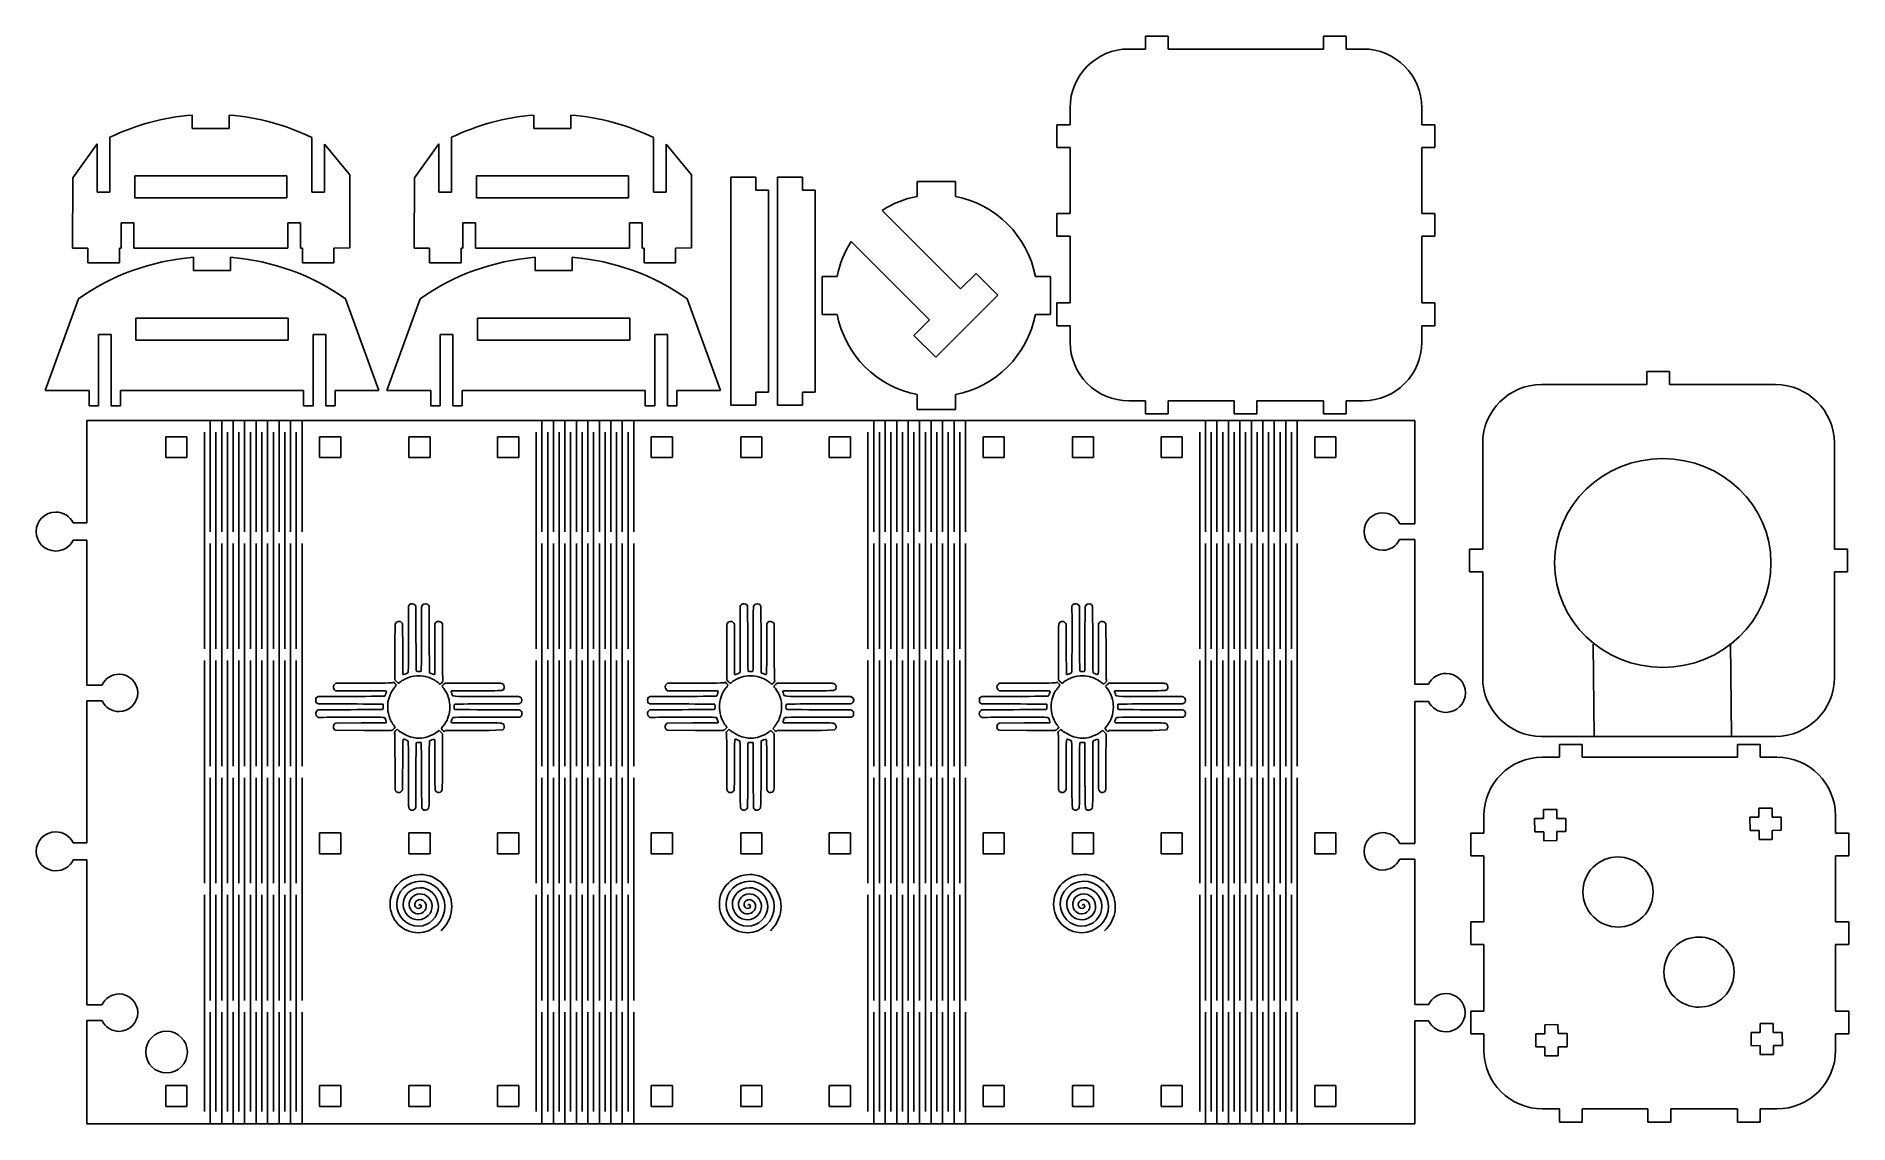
# Model space of a CAD drawing. Extents: x 1 to 414, y 2 to 249.
import ezdxf

# ---------------------------------------------------------------- set-up
doc = ezdxf.new("R2010")
doc.units = 0
doc.layers.add('Layer_1', color=7, linetype='CONTINUOUS')
doc.layers.add('zias', color=7, linetype='CONTINUOUS')

msp = doc.modelspace()

# ---------------------------------------------------------------- linework, layer by layer
at = {"layer": 'Layer_1', "color": 1}
for p, q in [((315.410324, 161.856104), (12.706177, 161.856104)), ((12.706177, 161.856104), (12.706177, 138.508918)), ((40.803836, 161.855963), (40.803836, 136.490535)), ((43.418658, 161.855963), (43.418658, 136.490535)), ((46.03419, 161.855963), (46.03419, 136.490535)), ((48.649368, 161.855963), (48.649368, 136.490535)), ((51.265568, 161.855963), (51.265568, 136.490535)), ((53.880391, 161.855963), (53.880391, 136.490535)), ((56.495919, 161.855963), (56.495919, 136.490535)), ((59.111097, 161.855963), (59.111097, 136.490535)), ((61.726592, 161.855963), (61.726592, 136.490535)), ((116.435228, 161.855963), (116.435228, 136.490535)), ((119.050054, 161.855963), (119.050054, 136.490535)), ((121.665582, 161.855963), (121.665582, 136.490535)), ((124.280408, 161.855963), (124.280408, 136.490535)), ((126.896605, 161.855963), (126.896605, 136.490535)), ((129.511431, 161.855963), (129.511431, 136.490535)), ((132.126959, 161.855963), (132.126959, 136.490535)), ((134.742453, 161.855963), (134.742453, 136.490535)), ((137.357985, 161.855963), (137.357985, 136.490535)), ((192.066093, 161.855963), (192.066093, 136.490535)), ((194.680916, 161.855963), (194.680916, 136.490535)), ((197.296445, 161.855963), (197.296445, 136.490535)), ((199.911976, 161.855963), (199.911623, 136.490535)), ((202.528176, 161.855963), (202.527823, 136.490535)), ((205.142998, 161.855963), (205.142646, 136.490535)), ((207.75853, 161.855963), (207.758177, 136.490535)), ((210.373355, 161.855963), (210.373355, 136.490535)), ((212.98885, 161.855963), (212.98885, 136.490535)), ((267.697314, 161.855963), (267.697314, 136.490535)), ((270.312131, 161.855963), (270.312131, 136.490535)), ((272.927654, 161.855963), (272.927654, 136.490535)), ((275.542838, 161.855963), (275.542838, 136.490535)), ((278.159038, 161.855963), (278.159038, 136.490535)), ((280.773858, 161.855963), (280.773858, 136.490535)), ((283.389409, 161.855963), (283.389409, 136.490535)), ((286.004564, 161.855963), (286.004564, 136.490535)), ((288.620059, 161.855963), (288.620059, 136.490535)), ((315.410324, 138.329354), (315.410324, 161.856104)), ((35.49827, 158.148254), (30.678267, 158.148254)), ((30.678267, 158.148254), (30.678267, 153.389364)), ((35.49827, 153.389364), (35.49827, 158.148254)), ((35.49827, 158.148254), (35.49827, 158.148254)), ((39.495736, 159.185858), (39.495736, 109.789914)), ((42.111264, 159.185858), (42.111264, 109.789914)), ((44.726761, 159.185858), (44.726761, 109.789914)), ((47.341937, 159.185858), (47.341937, 109.789914)), ((49.957465, 159.185858), (49.957465, 109.789914)), ((52.572643, 159.185858), (52.572643, 109.789914)), ((55.188138, 159.185858), (55.188138, 109.789914)), ((57.803313, 159.185858), (57.803313, 109.789914)), ((60.419197, 159.185858), (60.419197, 109.789914)), ((70.544625, 158.148254), (65.724622, 158.148254)), ((65.724622, 158.148254), (65.724622, 153.389364)), ((70.544625, 153.389364), (70.544625, 158.148254)), ((70.544625, 158.148254), (70.544625, 158.148254)), ((90.929889, 158.148254), (86.109533, 158.148254)), ((86.109533, 158.148254), (86.109533, 153.389364)), ((90.929889, 153.389364), (90.929889, 158.148254)), ((90.929889, 158.148254), (90.929889, 158.148254)), ((111.129945, 158.148254), (106.310295, 158.148254)), ((106.310295, 158.148254), (106.310295, 153.389364)), ((111.129945, 153.389364), (111.129945, 158.148254)), ((111.129945, 158.148254), (111.129945, 158.148254)), ((115.126776, 159.185858), (115.126776, 109.789914)), ((117.742304, 159.185858), (117.742304, 109.789914)), ((120.357835, 159.185858), (120.357835, 109.789914)), ((122.97333, 159.185858), (122.97333, 109.789914)), ((125.588861, 159.185858), (125.588861, 109.789914)), ((128.203683, 159.185858), (128.203683, 109.789914)), ((130.819178, 159.185858), (130.819178, 109.789914)), ((133.434706, 159.185858), (133.434706, 109.789914)), ((136.050237, 159.185858), (136.050237, 109.789914)), ((146.175242, 158.148254), (141.355592, 158.148254)), ((141.355592, 158.148254), (141.355592, 153.389364)), ((146.175242, 153.389364), (146.175242, 158.148254)), ((146.175242, 158.148254), (146.175242, 158.148254)), ((166.560858, 158.148254), (161.741208, 158.148254)), ((161.741208, 158.148254), (161.741208, 153.389364)), ((166.560858, 153.389364), (166.560858, 158.148254)), ((166.560858, 158.148254), (166.560858, 158.148254)), ((186.760561, 158.148254), (181.940911, 158.148254)), ((181.940911, 158.148254), (181.940911, 153.389364)), ((186.760561, 153.389364), (186.760561, 158.148254)), ((186.760561, 158.148254), (186.760561, 158.148254)), ((190.758343, 159.185858), (190.757991, 109.789914)), ((193.373875, 159.185858), (193.373522, 109.789914)), ((195.989369, 159.185858), (195.989016, 109.789914)), ((198.604195, 159.185858), (198.604195, 109.789914)), ((201.219723, 159.185858), (201.219723, 109.789914)), ((203.835254, 159.185858), (203.834901, 109.789914)), ((206.450748, 159.185858), (206.450396, 109.789914)), ((209.065571, 159.185858), (209.065571, 109.789914)), ((211.681771, 159.185858), (211.681418, 109.789914)), ((221.806917, 158.148254), (216.986914, 158.148254)), ((216.986914, 158.148254), (216.986914, 153.389364)), ((221.806917, 153.389364), (221.806917, 158.148254)), ((221.806917, 158.148254), (221.806917, 158.148254)), ((242.192186, 158.148254), (237.371831, 158.148254)), ((237.371831, 158.148254), (237.371831, 153.389364)), ((242.192186, 153.389364), (242.192186, 158.148254)), ((242.192186, 158.148254), (242.192186, 158.148254)), ((262.392242, 158.148254), (257.572225, 158.148254)), ((257.572225, 158.148254), (257.572225, 153.389364)), ((262.392242, 153.389364), (262.392242, 158.148254)), ((262.392242, 158.148254), (262.392242, 158.148254)), ((266.389214, 159.185858), (266.389214, 109.789914)), ((269.004737, 159.185858), (269.004737, 109.789914)), ((271.620231, 159.185858), (271.620231, 109.789914)), ((274.235415, 159.185858), (274.235415, 109.789914)), ((276.850938, 159.185858), (276.850938, 109.789914)), ((279.466125, 159.185858), (279.466125, 109.789914)), ((282.081619, 159.185858), (282.081619, 109.789914)), ((284.696803, 159.185858), (284.696803, 109.789914)), ((287.312664, 159.185858), (287.312664, 109.789914)), ((297.437895, 158.148254), (292.618245, 158.148254)), ((292.618245, 158.148254), (292.618245, 153.389364)), ((297.437895, 153.389364), (297.437895, 158.148254)), ((297.437895, 158.148254), (297.437895, 158.148254)), ((30.678267, 153.389364), (35.49827, 153.389364)), ((65.724622, 153.389364), (70.544625, 153.389364)), ((86.109533, 153.389364), (90.929889, 153.389364)), ((106.310295, 153.389364), (111.129945, 153.389364)), ((141.355592, 153.389364), (146.175242, 153.389364)), ((161.741208, 153.389364), (166.560858, 153.389364)), ((181.940911, 153.389364), (186.760561, 153.389364)), ((216.986914, 153.389364), (221.806917, 153.389364)), ((237.371831, 153.389364), (242.192186, 153.389364)), ((257.572225, 153.389364), (262.392242, 153.389364)), ((292.618245, 153.389364), (297.437895, 153.389364)), ((12.706177, 138.508918), (9.564338, 138.508918)), ((311.951338, 138.380154), (311.975327, 138.329354)), ((311.975327, 138.329354), (315.410324, 138.329354)), ((9.564338, 134.566626), (12.706177, 134.566626)), ((12.706177, 134.566626), (12.706177, 101.561796)), ((40.803836, 133.820817), (40.803836, 83.088903)), ((43.418658, 133.820817), (43.418658, 83.088903)), ((46.03419, 133.820817), (46.03419, 83.088903)), ((48.649368, 133.820817), (48.649368, 83.088903)), ((51.265568, 133.820817), (51.265568, 83.088903)), ((53.880213, 133.820817), (53.880213, 83.088903)), ((56.495744, 133.820817), (56.495744, 83.088903)), ((59.11092, 133.820817), (59.11092, 83.088903)), ((61.726417, 133.820817), (61.726417, 83.088903)), ((116.435228, 133.820817), (116.435228, 83.088903)), ((119.050054, 133.820817), (119.050054, 83.088903)), ((121.665582, 133.820817), (121.665582, 83.088903)), ((124.280408, 133.820817), (124.280408, 83.088903)), ((126.896605, 133.820817), (126.896605, 83.088903)), ((129.511431, 133.820817), (129.511431, 83.088903)), ((132.126959, 133.820817), (132.126959, 83.088903)), ((134.742453, 133.820817), (134.742453, 83.088903)), ((137.357985, 133.820817), (137.357985, 83.088903)), ((192.066093, 133.820817), (192.066093, 83.088903)), ((194.680916, 133.820817), (194.680916, 83.088903)), ((197.296445, 133.820817), (197.296445, 83.088903)), ((199.911623, 133.820817), (199.911623, 83.088903)), ((202.527823, 133.820817), (202.527823, 83.088903)), ((205.142648, 133.820817), (205.142648, 83.088903)), ((207.758177, 133.820817), (207.758177, 83.088903)), ((210.373355, 133.820817), (210.373355, 83.088903)), ((212.98885, 133.820817), (212.98885, 83.088903)), ((267.697314, 133.820817), (267.697314, 83.088903)), ((270.312131, 133.820817), (270.312131, 83.088903)), ((272.927654, 133.820817), (272.927654, 83.088903)), ((275.542838, 133.820817), (275.542838, 83.088903)), ((278.159038, 133.820817), (278.159038, 83.088903)), ((280.773858, 133.820817), (280.773858, 83.088903)), ((283.389409, 133.820817), (283.389409, 83.088903)), ((286.004564, 133.820817), (286.004564, 83.088903)), ((288.620059, 133.820817), (288.620059, 83.088903)), ((311.975327, 134.746543), (311.951338, 134.695743)), ((315.410324, 134.746543), (311.975327, 134.746543)), ((315.410324, 101.741359), (315.410324, 134.746543)), ((5.583946, 132.09189), (5.583946, 132.09189)), ((39.495736, 107.119776), (39.495736, 56.388214)), ((42.111264, 107.119776), (42.111264, 56.388214)), ((44.726761, 107.119776), (44.726761, 56.388214)), ((47.341937, 107.119776), (47.341937, 56.388214)), ((49.957465, 107.119776), (49.957465, 56.388214)), ((52.572643, 107.119776), (52.572643, 56.388214)), ((55.187997, 107.119776), (55.187997, 56.388214)), ((57.803138, 107.119776), (57.803138, 56.388214)), ((60.419022, 107.119776), (60.419022, 56.388214)), ((115.126776, 107.119776), (115.126776, 56.388214)), ((117.742304, 107.119776), (117.742304, 56.388214)), ((120.357835, 107.119776), (120.357835, 56.388214)), ((122.97333, 107.119776), (122.972977, 56.388214)), ((125.588861, 107.119776), (125.588508, 56.388214)), ((128.203683, 107.119776), (128.203683, 56.388214)), ((130.819178, 107.119776), (130.819178, 56.388214)), ((133.434706, 107.119776), (133.434353, 56.388214)), ((136.050237, 107.119776), (136.050237, 56.388214)), ((190.757991, 107.119776), (190.757991, 56.388214)), ((193.373522, 107.119776), (193.373522, 56.388214)), ((195.989016, 107.119776), (195.989016, 56.388214)), ((198.604195, 107.119776), (198.604195, 56.388214)), ((201.219723, 107.119776), (201.219723, 56.388214)), ((203.834901, 107.119776), (203.834901, 56.388214)), ((206.450393, 107.119776), (206.450393, 56.388214)), ((209.065571, 107.119776), (209.065571, 56.388214)), ((211.681452, 107.119776), (211.681452, 56.388214)), ((266.389214, 107.119776), (266.389214, 56.388214)), ((269.004737, 107.119776), (269.004737, 56.388214)), ((271.620231, 107.119776), (271.620231, 56.388214)), ((274.235415, 107.119776), (274.235415, 56.388214)), ((276.850938, 107.119776), (276.850938, 56.388214)), ((279.466125, 107.119776), (279.466125, 56.388214)), ((282.081619, 107.119776), (282.081619, 56.388214)), ((284.696803, 107.119776), (284.696803, 56.388214)), ((287.312664, 107.119776), (287.312664, 56.388214)), ((12.706177, 101.561796), (16.140821, 101.561796)), ((16.140821, 101.561796), (16.165163, 101.612948)), ((318.552163, 101.741359), (315.410324, 101.741359)), ((16.140821, 97.979337), (12.706177, 97.979337)), ((12.706177, 97.979337), (12.706177, 65.619737)), ((16.165163, 97.928184), (16.140821, 97.979337)), ((315.410324, 65.439821), (315.410324, 97.799068)), ((315.410324, 97.799068), (318.552163, 97.799068)), ((40.803836, 80.419434), (40.803836, 29.688226)), ((43.418658, 80.419434), (43.418658, 29.688226)), ((46.03419, 80.419434), (46.03419, 29.688226)), ((48.649368, 80.419434), (48.649368, 29.688226)), ((51.265568, 80.419434), (51.265568, 29.688226)), ((53.880213, 80.419434), (53.880213, 29.688226)), ((56.495744, 80.419434), (56.495744, 29.688226)), ((59.11092, 80.419434), (59.11092, 29.688226)), ((61.726417, 80.419434), (61.726417, 29.688226)), ((116.435228, 80.419434), (116.434876, 29.688226)), ((119.050054, 80.419434), (119.049701, 29.688226)), ((121.665582, 80.419434), (121.66523, 29.688226)), ((124.280408, 80.419434), (124.280408, 29.688226)), ((126.896605, 80.419434), (126.896605, 29.688226)), ((129.511431, 80.419434), (129.511431, 29.688226)), ((132.126959, 80.419434), (132.126959, 29.688226)), ((134.742453, 80.419434), (134.742101, 29.688226)), ((137.357985, 80.419434), (137.357632, 29.688226)), ((192.066093, 80.419434), (192.066093, 29.688226)), ((194.680916, 80.419434), (194.680916, 29.688226)), ((197.296445, 80.419434), (197.296445, 29.688226)), ((199.911623, 80.419434), (199.911623, 29.688226)), ((202.527823, 80.419434), (202.527823, 29.688226)), ((205.142648, 80.419434), (205.142648, 29.688226)), ((207.758177, 80.419434), (207.758177, 29.688226)), ((210.373355, 80.419434), (210.373355, 29.688226)), ((212.98885, 80.419434), (212.98885, 29.688226)), ((267.697314, 80.419434), (267.697314, 29.688226)), ((270.312131, 80.419434), (270.312131, 29.688226)), ((272.927654, 80.419434), (272.927654, 29.688226)), ((275.542838, 80.419434), (275.542838, 29.688226)), ((278.159038, 80.419434), (278.159038, 29.688226)), ((280.773858, 80.419434), (280.773858, 29.688226)), ((283.389409, 80.419434), (283.389409, 29.688226)), ((286.004564, 80.419434), (286.004564, 29.688226)), ((288.620059, 80.419434), (288.620059, 29.688226)), ((70.544625, 67.837135), (65.724622, 67.837135)), ((65.724622, 67.837135), (65.724622, 63.078247)), ((70.544625, 63.078247), (70.544625, 67.837135)), ((70.544625, 67.837135), (70.544625, 67.837135)), ((90.929889, 67.837135), (86.109533, 67.837135)), ((86.109533, 67.837135), (86.109533, 63.078247)), ((90.929889, 63.078247), (90.929889, 67.837135)), ((90.929889, 67.837135), (90.929889, 67.837135)), ((111.129945, 67.837135), (106.310295, 67.837135)), ((106.310295, 67.837135), (106.310295, 63.078247)), ((111.129945, 63.078247), (111.129945, 67.837135)), ((111.129945, 67.837135), (111.129945, 67.837135)), ((146.175242, 67.837135), (141.355592, 67.837135)), ((141.355592, 67.837135), (141.355592, 63.078247)), ((146.175242, 63.078247), (146.175242, 67.837135)), ((146.175242, 67.837135), (146.175242, 67.837135)), ((166.560858, 67.837135), (161.741208, 67.837135)), ((161.741208, 67.837135), (161.741208, 63.078247)), ((166.560858, 63.078247), (166.560858, 67.837135)), ((166.560858, 67.837135), (166.560858, 67.837135)), ((186.760561, 67.837135), (181.940911, 67.837135)), ((181.940911, 67.837135), (181.940911, 63.078247)), ((186.760561, 63.078247), (186.760561, 67.837135)), ((186.760561, 67.837135), (186.760561, 67.837135)), ((221.806917, 67.837135), (216.986914, 67.837135)), ((216.986914, 67.837135), (216.986914, 63.078247)), ((221.806917, 63.078247), (221.806917, 67.837135)), ((221.806917, 67.837135), (221.806917, 67.837135)), ((242.192186, 67.837135), (237.371831, 67.837135)), ((237.371831, 67.837135), (237.371831, 63.078247)), ((242.192186, 63.078247), (242.192186, 67.837135)), ((242.192186, 67.837135), (242.192186, 67.837135)), ((262.392242, 67.837135), (257.572225, 67.837135)), ((257.572225, 67.837135), (257.572225, 63.078247)), ((262.392242, 63.078247), (262.392242, 67.837135)), ((262.392242, 67.837135), (262.392242, 67.837135)), ((297.437895, 67.837135), (292.618245, 67.837135)), ((292.618245, 67.837135), (292.618245, 63.078247)), ((297.437895, 63.078247), (297.437895, 67.837135)), ((297.437895, 67.837135), (297.437895, 67.837135)), ((12.706177, 65.619737), (9.564338, 65.619737)), ((65.724622, 63.078247), (70.544625, 63.078247)), ((86.109533, 63.078247), (90.929889, 63.078247)), ((106.310295, 63.078247), (111.129945, 63.078247)), ((141.355592, 63.078247), (146.175242, 63.078247)), ((161.741208, 63.078247), (166.560858, 63.078247)), ((181.940911, 63.078247), (186.760561, 63.078247)), ((216.986914, 63.078247), (221.806917, 63.078247)), ((237.371831, 63.078247), (242.192186, 63.078247)), ((257.572225, 63.078247), (262.392242, 63.078247)), ((292.618245, 63.078247), (297.437895, 63.078247)), ((311.951338, 65.490621), (311.975327, 65.439821)), ((311.975327, 65.439821), (315.410324, 65.439821)), ((9.564338, 61.677446), (12.706177, 61.677446)), ((12.706177, 61.677446), (12.706177, 28.672262)), ((311.975327, 61.857362), (311.951338, 61.806209)), ((315.410324, 61.857362), (311.975327, 61.857362)), ((315.410324, 28.762221), (315.410324, 61.857362)), ((39.495736, 53.718567), (39.495736, 4.32227)), ((42.111264, 53.718567), (42.111264, 4.32227)), ((44.726761, 53.718567), (44.726761, 4.32227)), ((47.341937, 53.718567), (47.341937, 4.32227)), ((49.957465, 53.718567), (49.957465, 4.32227)), ((52.572643, 53.718567), (52.572643, 4.32227)), ((55.187997, 53.718567), (55.187997, 4.32227)), ((57.803138, 53.718567), (57.803138, 4.32227)), ((60.419022, 53.718567), (60.419022, 4.32227)), ((115.126776, 53.718567), (115.126776, 4.32227)), ((117.742304, 53.718567), (117.742304, 4.32227)), ((120.357835, 53.718567), (120.357835, 4.32227)), ((122.972977, 53.718567), (122.972977, 4.32227)), ((125.588508, 53.718567), (125.588508, 4.32227)), ((128.203683, 53.718567), (128.203683, 4.32227)), ((130.819178, 53.718567), (130.819178, 4.32227)), ((133.434356, 53.718567), (133.434356, 4.32227)), ((136.050237, 53.718567), (136.050237, 4.32227)), ((190.757991, 53.718567), (190.757991, 4.32227)), ((193.373522, 53.718567), (193.373522, 4.32227)), ((195.989016, 53.718567), (195.989016, 4.32227)), ((198.604195, 53.718567), (198.604195, 4.32227)), ((201.219723, 53.718567), (201.219723, 4.32227)), ((203.834901, 53.718567), (203.834901, 4.32227)), ((206.450393, 53.718567), (206.450393, 4.32227)), ((209.065571, 53.718567), (209.065571, 4.32227)), ((211.681452, 53.718567), (211.681452, 4.32227)), ((266.389214, 53.718567), (266.389214, 4.32227)), ((269.004737, 53.718567), (269.004737, 4.32227)), ((271.620231, 53.718567), (271.620231, 4.32227)), ((274.235415, 53.718567), (274.235415, 4.32227)), ((276.850938, 53.718567), (276.850938, 4.32227)), ((279.466125, 53.718567), (279.466125, 4.32227)), ((282.081619, 53.718567), (282.081619, 4.32227)), ((284.696803, 53.718567), (284.696803, 4.32227)), ((287.312664, 53.718567), (287.312664, 4.32227)), ((12.706177, 28.672262), (16.140821, 28.672262)), ((16.140821, 25.089804), (12.706177, 25.089804)), ((12.706177, 25.089804), (12.706177, 1.562701)), ((16.140821, 28.672262), (16.165163, 28.723415)), ((16.165163, 25.038651), (16.140821, 25.089804)), ((40.803836, 27.018722), (40.803836, 1.652589)), ((43.418658, 27.018722), (43.418658, 1.652589)), ((46.03419, 27.018722), (46.03419, 1.652589)), ((48.649368, 27.018722), (48.649368, 1.652589)), ((51.265568, 27.018722), (51.265568, 1.652589)), ((53.880213, 27.018722), (53.880213, 1.652589)), ((56.495744, 27.018722), (56.495744, 1.652589)), ((59.11092, 27.018722), (59.11092, 1.652589)), ((61.726417, 27.018722), (61.726417, 1.652589)), ((116.434876, 27.018722), (116.434876, 1.652589)), ((119.049698, 27.018722), (119.049698, 1.652589)), ((121.66523, 27.018722), (121.66523, 1.652589)), ((124.280408, 27.018722), (124.280408, 1.652589)), ((126.896605, 27.018722), (126.896605, 1.652589)), ((129.511431, 27.018722), (129.511431, 1.652589)), ((132.126959, 27.018722), (132.126959, 1.652589)), ((134.742137, 27.018722), (134.742137, 1.652589)), ((137.357632, 27.018722), (137.357632, 1.652589)), ((192.066093, 27.018722), (192.066093, 1.652589)), ((194.680916, 27.018722), (194.680916, 1.652589)), ((197.296445, 27.018722), (197.296445, 1.652589)), ((199.911623, 27.018722), (199.911623, 1.652589)), ((202.527823, 27.018722), (202.527823, 1.652589)), ((205.142648, 27.018722), (205.142648, 1.652589)), ((207.758177, 27.018722), (207.758177, 1.652589)), ((210.373355, 27.018722), (210.373355, 1.652589)), ((212.98885, 27.018722), (212.98885, 1.652589)), ((267.697314, 27.018722), (267.697314, 1.652589)), ((270.312131, 27.018722), (270.312131, 1.652589)), ((272.927654, 27.018722), (272.927654, 1.652589)), ((275.542838, 27.018722), (275.542838, 1.652589)), ((278.159038, 27.018722), (278.159038, 1.652589)), ((280.773858, 27.018722), (280.773858, 1.652589)), ((283.389409, 27.018722), (283.389409, 1.652589)), ((286.004564, 27.018722), (286.004564, 1.652589)), ((288.620059, 27.018722), (288.620059, 1.652589)), ((318.607902, 28.762221), (315.410324, 28.762221)), ((315.410324, 1.562701), (315.410324, 24.999493)), ((315.410324, 24.999493), (318.607902, 24.999493)), ((318.632596, 28.811962), (318.607902, 28.762221)), ((318.607902, 24.999493), (318.632596, 24.949751)), ((35.49827, 10.263801), (30.678267, 10.263801)), ((30.678267, 10.263801), (30.678267, 5.504914)), ((35.49827, 5.504914), (35.49827, 10.263801)), ((35.49827, 10.263801), (35.49827, 10.263801)), ((70.544625, 10.263801), (65.724622, 10.263801)), ((65.724622, 10.263801), (65.724622, 5.504914)), ((70.544625, 5.504914), (70.544625, 10.263801)), ((70.544625, 10.263801), (70.544625, 10.263801)), ((90.929889, 10.263801), (86.109533, 10.263801)), ((86.109533, 10.263801), (86.109533, 5.504914)), ((90.929889, 5.504914), (90.929889, 10.263801)), ((90.929889, 10.263801), (90.929889, 10.263801)), ((111.129945, 10.263801), (106.310295, 10.263801)), ((106.310295, 10.263801), (106.310295, 5.504914)), ((111.129945, 5.504914), (111.129945, 10.263801)), ((111.129945, 10.263801), (111.129945, 10.263801)), ((146.175242, 10.263801), (141.355592, 10.263801)), ((141.355592, 10.263801), (141.355592, 5.504914)), ((146.175242, 5.504914), (146.175242, 10.263801)), ((146.175242, 10.263801), (146.175242, 10.263801)), ((166.560858, 10.263801), (161.741208, 10.263801)), ((161.741208, 10.263801), (161.741208, 5.504914)), ((166.560858, 5.504914), (166.560858, 10.263801)), ((166.560858, 10.263801), (166.560858, 10.263801)), ((186.760561, 10.263801), (181.940911, 10.263801)), ((181.940911, 10.263801), (181.940911, 5.504914)), ((186.760561, 5.504914), (186.760561, 10.263801)), ((186.760561, 10.263801), (186.760561, 10.263801)), ((221.806917, 10.263801), (216.986914, 10.263801)), ((216.986914, 10.263801), (216.986914, 5.504914)), ((221.806917, 5.504914), (221.806917, 10.263801)), ((221.806917, 10.263801), (221.806917, 10.263801)), ((242.192186, 10.263801), (237.371831, 10.263801)), ((237.371831, 10.263801), (237.371831, 5.504914)), ((242.192186, 5.504914), (242.192186, 10.263801)), ((242.192186, 10.263801), (242.192186, 10.263801)), ((262.392242, 10.263801), (257.572225, 10.263801)), ((257.572225, 10.263801), (257.572225, 5.504914)), ((262.392242, 5.504914), (262.392242, 10.263801)), ((262.392242, 10.263801), (262.392242, 10.263801)), ((297.437895, 10.263801), (292.618245, 10.263801)), ((292.618245, 10.263801), (292.618245, 5.504914)), ((297.437895, 5.504914), (297.437895, 10.263801)), ((297.437895, 10.263801), (297.437895, 10.263801)), ((30.678267, 5.504914), (35.49827, 5.504914)), ((65.724622, 5.504914), (70.544625, 5.504914)), ((86.109533, 5.504914), (90.929889, 5.504914)), ((106.310295, 5.504914), (111.129945, 5.504914)), ((141.355592, 5.504914), (146.175242, 5.504914)), ((161.741208, 5.504914), (166.560858, 5.504914)), ((181.940911, 5.504914), (186.760561, 5.504914)), ((216.986914, 5.504914), (221.806917, 5.504914)), ((237.371831, 5.504914), (242.192186, 5.504914)), ((257.572225, 5.504914), (262.392242, 5.504914)), ((292.618245, 5.504914), (297.437895, 5.504914)), ((12.706177, 1.562701), (315.410324, 1.562701))]:
    msp.add_line(p, q, dxfattribs=at)
for points in [[(5.583946, 140.984007), (3.132494, 140.984007), (1.137535, 138.989401), (1.137535, 136.537948)], [(9.564338, 138.508918), (8.817155, 140.014573), (7.261405, 140.984007), (5.583946, 140.984007)], [(303.841683, 136.537948), (303.841683, 138.890271), (305.755502, 140.80409), (308.107824, 140.80409)], [(308.107824, 140.80409), (309.735541, 140.80409), (311.243666, 139.852648), (311.951338, 138.380154)], [(1.137535, 136.537948), (1.137535, 134.086143), (3.132494, 132.09189), (5.583946, 132.09189)], [(308.107824, 132.271807), (305.755502, 132.271807), (303.841683, 134.185626), (303.841683, 136.537948)], [(5.583946, 132.09189), (7.261052, 132.09189), (8.817155, 133.061323), (9.564338, 134.566626)], [(311.951338, 134.695743), (311.243666, 133.223248), (309.735541, 132.271807), (308.107824, 132.271807)], [(16.165163, 101.612948), (16.872483, 103.08509), (18.38096, 104.036884), (20.008677, 104.036884)], [(20.008677, 104.036884), (22.360999, 104.036884), (24.274466, 102.122712), (24.274466, 99.77039)], [(322.532555, 104.216448), (320.854744, 104.216448), (319.298994, 103.246662), (318.552163, 101.741359)], [(326.978966, 99.770037), (326.978966, 102.221843), (324.984008, 104.216448), (322.532555, 104.216448)], [(24.274466, 99.77039), (24.274466, 97.418068), (22.360999, 95.504248), (20.008677, 95.504248)], [(322.532555, 95.323979), (324.984008, 95.323979), (326.978966, 97.318584), (326.978966, 99.770037)], [(20.008677, 95.504248), (18.38096, 95.504248), (16.872483, 96.45569), (16.165163, 97.928184)], [(318.552163, 97.799068), (319.298994, 96.293412), (320.854744, 95.323979), (322.532555, 95.323979)], [(5.583946, 68.094826), (3.132494, 68.094826), (1.137535, 66.100221), (1.137535, 63.648415)], [(9.564338, 65.619737), (8.817155, 67.12504), (7.261405, 68.094826), (5.583946, 68.094826)], [(303.841683, 63.648415), (303.841683, 66.000737), (305.755502, 67.914909), (308.107824, 67.914909)], [(308.107824, 67.914909), (309.735541, 67.914909), (311.243666, 66.963115), (311.951338, 65.490621)], [(1.137535, 63.648415), (1.137535, 61.196962), (3.132494, 59.202357), (5.583946, 59.202357)], [(308.107824, 59.382273), (305.755502, 59.382273), (303.841683, 61.296093), (303.841683, 63.648415)], [(5.583946, 59.202357), (7.261405, 59.202357), (8.817155, 60.17179), (9.564338, 61.677446)], [(311.951338, 61.806209), (311.243666, 60.333715), (309.735541, 59.382273), (308.107824, 59.382273)], [(16.165163, 28.723415), (16.872483, 30.195909), (18.38096, 31.147351), (20.008677, 31.147351)], [(20.008677, 31.147351), (22.360999, 31.147351), (24.274466, 29.233532), (24.274466, 26.881209)], [(322.532555, 31.236957), (320.894608, 31.236957), (319.363905, 30.285162), (318.632596, 28.811962)], [(326.888655, 26.880857), (326.888655, 29.282568), (324.934619, 31.236957), (322.532555, 31.236957)], [(20.008677, 22.614715), (18.38096, 22.614715), (16.872483, 23.566509), (16.165163, 25.038651)], [(24.274466, 26.881209), (24.274466, 24.528887), (22.360999, 22.614715), (20.008677, 22.614715)], [(318.632596, 24.949751), (319.363905, 23.476551), (320.894608, 22.524757), (322.532555, 22.524757)], [(322.532555, 22.524757), (324.934619, 22.524757), (326.888655, 24.478793), (326.888655, 26.880857)]]:
    msp.add_open_spline(points, degree=3, dxfattribs=at)
at = {"layer": 'zias', "color": 1}
for p, q in [((254.039689, 246.521083), (254.039689, 249.428677)), ((254.039689, 249.428677), (259.219525, 249.428677)), ((259.219525, 249.428677), (259.219525, 246.521083)), ((294.624656, 246.521083), (294.624656, 249.428677)), ((294.624656, 249.428677), (299.804492, 249.428677)), ((299.804492, 249.428677), (299.804492, 246.521083)), ((250.222633, 246.521083), (254.039689, 246.521083)), ((259.219525, 246.521083), (294.624656, 246.521083)), ((299.804492, 246.521083), (303.622253, 246.521083)), ((236.832247, 229.221213), (236.832247, 233.13105)), ((317.012286, 233.13105), (317.012286, 229.221213)), ((233.832578, 224.041025), (233.832578, 229.221213)), ((233.832578, 229.221213), (236.832247, 229.221213)), ((317.012286, 229.221213), (320.012308, 229.221213)), ((320.012308, 229.221213), (320.012308, 224.041025)), ((236.832247, 224.041025), (233.832578, 224.041025)), ((236.832247, 209.020805), (236.832247, 224.041025)), ((320.012308, 224.041025), (317.012286, 224.041025)), ((317.012286, 224.041025), (317.012286, 209.020805)), ((233.832578, 203.841322), (233.832578, 209.020805)), ((233.832578, 209.020805), (236.832247, 209.020805)), ((317.012286, 209.020805), (320.012308, 209.020805)), ((320.012308, 209.020805), (320.012308, 203.841322)), ((236.832247, 203.841322), (233.832578, 203.841322)), ((236.832247, 188.635894), (236.832247, 203.841322)), ((320.012308, 203.841322), (317.012286, 203.841322)), ((317.012286, 203.841322), (317.012286, 188.635894)), ((233.832578, 188.635894), (236.832247, 188.635894)), ((233.832578, 183.455705), (233.832578, 188.635894)), ((233.832578, 188.635894), (233.832578, 188.635894)), ((317.012286, 188.635894), (320.012308, 188.635894)), ((320.012308, 188.635894), (320.012308, 183.455705)), ((236.832247, 183.455705), (233.832578, 183.455705)), ((236.832247, 179.731077), (236.832247, 183.455705)), ((320.012308, 183.455705), (317.012286, 183.455705)), ((317.012286, 183.455705), (317.012286, 179.731077)), ((348.101327, 170.037675), (344.284272, 170.037675)), ((368.301383, 170.037675), (348.101327, 170.037675)), ((373.481219, 173.037698), (368.301383, 173.037698)), ((368.301383, 173.037698), (368.301383, 170.037675)), ((373.481219, 170.037675), (373.481219, 173.037698)), ((393.86613, 170.037675), (373.481219, 170.037675)), ((397.683891, 170.037675), (393.86613, 170.037675)), ((254.039689, 166.341044), (250.222633, 166.341044)), ((254.039689, 163.341022), (254.039689, 166.341044)), ((274.239744, 166.341044), (259.219525, 166.341044)), ((259.219525, 166.341044), (259.219525, 163.341022)), ((274.239744, 163.341022), (274.239744, 166.341044)), ((294.624656, 166.341044), (279.419581, 166.341044)), ((279.419581, 166.341044), (279.419581, 163.341022)), ((294.624656, 163.341022), (294.624656, 166.341044)), ((303.622253, 166.341044), (299.804492, 166.341044)), ((299.804492, 166.341044), (299.804492, 163.341022)), ((259.219525, 163.341022), (254.039689, 163.341022)), ((279.419581, 163.341022), (274.239744, 163.341022)), ((299.804492, 163.341022), (294.624656, 163.341022)), ((330.893886, 156.647642), (330.893886, 132.537398)), ((411.073925, 152.923014), (411.073925, 156.647642)), ((411.073925, 132.537398), (411.073925, 152.923014)), ((330.893886, 132.537398), (327.894216, 132.537398)), ((327.894216, 132.537398), (327.894216, 127.357914)), ((414.073947, 132.537398), (411.073925, 132.537398)), ((414.073947, 127.357914), (414.073947, 132.537398)), ((396.622806, 129.372473), (396.622806, 129.372473)), ((327.894216, 127.357914), (330.893886, 127.357914)), ((330.893886, 127.357914), (330.893886, 103.24767)), ((411.073925, 103.24767), (411.073925, 127.357914)), ((411.073925, 127.357914), (414.073947, 127.357914)), ((87.547746, 119.727874), (87.679819, 119.542685)), ((87.679819, 119.542685), (87.709433, 112.15178)), ((90.552487, 119.749984), (90.700463, 119.542685)), ((90.700463, 119.542685), (90.730077, 111.951577)), ((92.0331, 115.529539), (92.195377, 115.742327)), ((93.58901, 115.700349), (93.721108, 115.515159)), ((163.183302, 119.727874), (163.315374, 119.542685)), ((163.315374, 119.542685), (163.344989, 112.15178)), ((166.188043, 119.749984), (166.336019, 119.542685)), ((166.336019, 119.542685), (166.365633, 111.951577)), ((167.668656, 115.529539), (167.830933, 115.742327)), ((169.224566, 115.700349), (169.356663, 115.515159)), ((238.818857, 119.727874), (238.95093, 119.542685)), ((238.95093, 119.542685), (238.980544, 112.15178)), ((241.823598, 119.749984), (241.971574, 119.542685)), ((241.971574, 119.542685), (242.001188, 111.951577)), ((243.304212, 115.529539), (243.466488, 115.742327)), ((244.860121, 115.700349), (244.992219, 115.515159)), ((84.530026, 115.66323), (84.659199, 115.455931)), ((84.659199, 115.455931), (84.688813, 109.710784)), ((92.0331, 109.832943), (92.0331, 115.529539)), ((93.721108, 115.515159), (93.750722, 109.088886)), ((160.165582, 115.66323), (160.294755, 115.455931)), ((160.294755, 115.455931), (160.324369, 109.710784)), ((167.668656, 109.832943), (167.668656, 115.529539)), ((169.356663, 115.515159), (169.386277, 109.088886)), ((235.801138, 115.66323), (235.93031, 115.455931)), ((235.93031, 115.455931), (235.959925, 109.710784)), ((243.304212, 109.832943), (243.304212, 115.529539)), ((244.992219, 115.515159), (245.021833, 109.088886)), ((82.911939, 102.718665), (82.912294, 108.939227)), ((84.688813, 109.710784), (84.718428, 103.965637)), ((158.547495, 102.718665), (158.54785, 108.939227)), ((160.324369, 109.710784), (160.353983, 103.965637)), ((234.18305, 102.718665), (234.183405, 108.939227)), ((235.959925, 109.710784), (235.989539, 103.965637)), ((356.30708, 89.717654), (356.086777, 110.86688)), ((387.59034, 89.937957), (387.370038, 111.087182)), ((84.718428, 103.965637), (84.896113, 103.972117)), ((160.353983, 103.965637), (160.531668, 103.972117)), ((235.989539, 103.965637), (236.167224, 103.972117)), ((69.372694, 100.263867), (69.148756, 100.4932)), ((69.215559, 101.78965), (69.428216, 101.951874)), ((75.10159, 100.263867), (69.372694, 100.263867)), ((69.428216, 101.951874), (75.867743, 101.981488)), ((82.438122, 102.129545), (82.568975, 102.247988)), ((82.568975, 102.247988), (82.888528, 101.904677)), ((83.319307, 102.314419), (82.911939, 102.718665)), ((92.742078, 102.116533), (92.742078, 102.116533)), ((93.619125, 101.300362), (93.998676, 101.642531)), ((93.744152, 101.142949), (93.619125, 101.300362)), ((93.998676, 101.642531), (94.378228, 101.984699)), ((94.378228, 101.984699), (100.606687, 101.982306)), ((145.00825, 100.263867), (144.784311, 100.4932)), ((144.851114, 101.78965), (145.063771, 101.951874)), ((150.737146, 100.263867), (145.00825, 100.263867)), ((145.063771, 101.951874), (151.503299, 101.981488)), ((158.073678, 102.129545), (158.204531, 102.247988)), ((158.204531, 102.247988), (158.524083, 101.904677)), ((158.954862, 102.314419), (158.547495, 102.718665)), ((168.377634, 102.116533), (168.377634, 102.116533)), ((169.25468, 101.300362), (169.634232, 101.642531)), ((169.379707, 101.142949), (169.25468, 101.300362)), ((169.634232, 101.642531), (170.013784, 101.984699)), ((170.013784, 101.984699), (176.242243, 101.982306)), ((220.643806, 100.263867), (220.419867, 100.4932)), ((220.48667, 101.78965), (220.699327, 101.951874)), ((226.372701, 100.263867), (220.643806, 100.263867)), ((220.699327, 101.951874), (227.138854, 101.981488)), ((233.709234, 102.129545), (233.840086, 102.247988)), ((233.840086, 102.247988), (234.159639, 101.904677)), ((234.590418, 102.314419), (234.18305, 102.718665)), ((244.013189, 102.116533), (244.013189, 102.116533)), ((244.890236, 101.300362), (245.269787, 101.642531)), ((245.015263, 101.142949), (244.890236, 101.300362)), ((245.269787, 101.642531), (245.649339, 101.984699)), ((245.649339, 101.984699), (251.877798, 101.982306)), ((65.350742, 97.272836), (65.173057, 97.39959)), ((65.202671, 98.78325), (65.40997, 98.931229)), ((65.216585, 95.772652), (65.40997, 95.910585)), ((72.783896, 97.242428), (65.350742, 97.272836)), ((65.40997, 98.931229), (72.973439, 98.960843)), ((65.40997, 95.910585), (72.754282, 95.940199)), ((140.986298, 97.272836), (140.808613, 97.39959)), ((140.838227, 98.78325), (141.045526, 98.931229)), ((140.85214, 95.772652), (141.045526, 95.910585)), ((148.419452, 97.242428), (140.986298, 97.272836)), ((141.045526, 98.931229), (148.608994, 98.960843)), ((141.045526, 95.910585), (148.389837, 95.940199)), ((216.621853, 97.272836), (216.444168, 97.39959)), ((216.473782, 98.78325), (216.681081, 98.931229)), ((216.487696, 95.772652), (216.681081, 95.910585)), ((224.055007, 97.242428), (216.621853, 97.272836)), ((216.681081, 98.931229), (224.24455, 98.960843)), ((216.681081, 95.910585), (224.025393, 95.940199)), ((69.378268, 91.231548), (69.16568, 91.355591)), ((69.204022, 92.760658), (69.437496, 92.88994)), ((75.80454, 91.201933), (69.378268, 91.231548)), ((69.437496, 92.88994), (75.182643, 92.92057)), ((75.80454, 91.201933), (75.80454, 91.201933)), ((83.076046, 91.098329), (83.440982, 91.463264)), ((83.440982, 91.463264), (83.580069, 91.332599)), ((92.754677, 91.032832), (92.98986, 91.2191)), ((92.98986, 91.2191), (93.371316, 90.841035)), ((93.455746, 91.65141), (93.780919, 92.043165)), ((93.617297, 91.471093), (93.455746, 91.65141)), ((94.128729, 90.90641), (93.953788, 91.098593)), ((94.270231, 91.039365), (94.128729, 90.90641)), ((94.411733, 91.172319), (94.270231, 91.039365)), ((111.349437, 94.222578), (103.800436, 94.222578)), ((111.59079, 94.370365), (111.349437, 94.222578)), ((145.013823, 91.231548), (144.801236, 91.355591)), ((144.839577, 92.760658), (145.073052, 92.88994)), ((151.440096, 91.201933), (145.013823, 91.231548)), ((145.073052, 92.88994), (150.818199, 92.92057)), ((151.440096, 91.201933), (151.440096, 91.201933)), ((158.711602, 91.098329), (159.076537, 91.463264)), ((159.076537, 91.463264), (159.215624, 91.332599)), ((168.390233, 91.032832), (168.625416, 91.2191)), ((168.625416, 91.2191), (169.006871, 90.841035)), ((169.091302, 91.65141), (169.416475, 92.043165)), ((169.252852, 91.471093), (169.091302, 91.65141)), ((169.764285, 90.90641), (169.589344, 91.098593)), ((169.905787, 91.039365), (169.764285, 90.90641)), ((170.047288, 91.172319), (169.905787, 91.039365)), ((186.984992, 94.222578), (179.435991, 94.222578)), ((187.226346, 94.370365), (186.984992, 94.222578)), ((220.649379, 91.231548), (220.436792, 91.355591)), ((220.475133, 92.760658), (220.708607, 92.88994)), ((227.075652, 91.201933), (220.649379, 91.231548)), ((220.708607, 92.88994), (226.453754, 92.92057)), ((227.075652, 91.201933), (227.075652, 91.201933)), ((234.347158, 91.098329), (234.712093, 91.463264)), ((234.712093, 91.463264), (234.85118, 91.332599)), ((244.025788, 91.032832), (244.260972, 91.2191)), ((244.260972, 91.2191), (244.642427, 90.841035)), ((244.726857, 91.65141), (245.05203, 92.043165)), ((244.888408, 91.471093), (244.726857, 91.65141)), ((245.39984, 90.90641), (245.2249, 91.098593)), ((245.541342, 91.039365), (245.39984, 90.90641)), ((245.682844, 91.172319), (245.541342, 91.039365)), ((262.620548, 94.222578), (255.071547, 94.222578)), ((262.861901, 94.370365), (262.620548, 94.222578)), ((88.923614, 88.447816), (88.391597, 88.46513)), ((93.371316, 90.841035), (93.752772, 90.46297)), ((93.752772, 90.46297), (93.736939, 84.06299)), ((164.559169, 88.447816), (164.027152, 88.46513)), ((169.006871, 90.841035), (169.388327, 90.46297)), ((169.388327, 90.46297), (169.372495, 84.06299)), ((240.194725, 88.447816), (239.662708, 88.46513)), ((244.642427, 90.841035), (245.023883, 90.46297)), ((245.023883, 90.46297), (245.00805, 84.06299)), ((344.284272, 89.857636), (348.101327, 89.857636)), ((348.101327, 89.857636), (393.86613, 89.857636)), ((348.3776, 85.120139), (348.3776, 88.027733)), ((348.3776, 88.027733), (353.557436, 88.027733)), ((353.557436, 88.027733), (353.557436, 85.120139)), ((388.962567, 85.120139), (388.962567, 88.027733)), ((388.962567, 88.027733), (394.142403, 88.027733)), ((393.86613, 89.857636), (397.683891, 89.857636)), ((394.142403, 88.027733), (394.142403, 85.120139)), ((82.941553, 77.71879), (82.925452, 84.116565)), ((158.577109, 77.71879), (158.561008, 84.116565)), ((234.212664, 77.71879), (234.196564, 84.116565)), ((344.560545, 85.120139), (348.3776, 85.120139)), ((353.557436, 85.120139), (388.962567, 85.120139)), ((394.142403, 85.120139), (397.960164, 85.120139)), ((83.069932, 77.446037), (82.941553, 77.71879)), ((158.705487, 77.446037), (158.577109, 77.71879)), ((234.341043, 77.446037), (234.212664, 77.71879)), ((86.391187, 73.168609), (86.391187, 73.168606)), ((162.026743, 73.168609), (162.026743, 73.168606)), ((237.662298, 73.168609), (237.662298, 73.168606)), ((331.170159, 67.820269), (331.170159, 71.730105)), ((342.735661, 71.118175), (344.785704, 71.129621)), ((342.7532, 68.117858), (342.735661, 71.118175)), ((344.773519, 73.179941), (347.77332, 73.197)), ((344.785704, 71.129621), (344.773519, 73.179941)), ((347.77332, 73.197), (347.785763, 71.14692)), ((347.785763, 71.14692), (349.835843, 71.159363)), ((349.835843, 71.159363), (349.853381, 68.159046)), ((391.822121, 71.402477), (393.872164, 71.413923)), ((391.839659, 68.40216), (391.822121, 71.402477)), ((393.859979, 73.464243), (396.859779, 73.481301)), ((393.872164, 71.413923), (393.859979, 73.464243)), ((396.859779, 73.481301), (396.872222, 71.431222)), ((396.872222, 71.431222), (398.921545, 71.443443)), ((398.921545, 71.443443), (398.939084, 68.443126)), ((411.350198, 71.730105), (411.350198, 67.820269)), ((328.170489, 62.64008), (328.170489, 67.820269)), ((328.170489, 67.820269), (331.170159, 67.820269)), ((344.803021, 68.130061), (342.7532, 68.117858)), ((344.814966, 66.08), (344.803021, 68.130061)), ((349.853381, 68.159046), (347.80308, 68.14736)), ((347.80308, 68.14736), (347.814785, 66.097557)), ((349.853381, 68.159046), (349.853381, 68.159046)), ((393.889462, 68.413864), (391.839659, 68.40216)), ((393.900927, 66.36432), (393.889462, 68.413864)), ((396.901484, 66.3816), (393.900927, 66.36432)), ((398.939084, 68.443126), (396.889041, 68.43168)), ((396.889041, 68.43168), (396.901484, 66.3816)), ((398.939084, 68.443126), (398.939084, 68.443126)), ((411.350198, 67.820269), (414.35022, 67.820269)), ((414.35022, 67.820269), (414.35022, 62.64008)), ((331.170159, 62.64008), (328.170489, 62.64008)), ((331.170159, 47.619861), (331.170159, 62.64008)), ((347.814785, 66.097557), (344.814966, 66.08)), ((414.35022, 62.64008), (411.350198, 62.64008)), ((411.350198, 62.64008), (411.350198, 47.619861)), ((328.170489, 42.440377), (328.170489, 47.619861)), ((328.170489, 47.619861), (331.170159, 47.619861)), ((367.436302, 48.757264), (367.436302, 48.757264)), ((411.350198, 47.619861), (414.35022, 47.619861)), ((414.35022, 47.619861), (414.35022, 42.440377)), ((331.170159, 42.440377), (328.170489, 42.440377)), ((331.170159, 27.23495), (331.170159, 42.440377)), ((414.35022, 42.440377), (411.350198, 42.440377)), ((411.350198, 42.440377), (411.350198, 27.23495)), ((385.906215, 30.499995), (385.906215, 30.499995)), ((328.170489, 27.23495), (331.170159, 27.23495)), ((328.170489, 22.054761), (328.170489, 27.23495)), ((328.170489, 27.23495), (328.170489, 27.23495)), ((411.350198, 27.23495), (414.35022, 27.23495)), ((414.35022, 27.23495), (414.35022, 22.054761)), ((331.170159, 22.054761), (328.170489, 22.054761)), ((331.170159, 18.330133), (331.170159, 22.054761)), ((343.020005, 22.066082), (345.069568, 22.078045)), ((343.037544, 19.065765), (343.020005, 22.066082)), ((345.057864, 24.127848), (348.057922, 24.145147)), ((345.069568, 22.078045), (345.057864, 24.127848)), ((348.057922, 24.145147), (348.069627, 22.095344)), ((348.069627, 22.095344), (350.120168, 22.106772)), ((350.120168, 22.106772), (350.137485, 19.107212)), ((392.106234, 22.350632), (394.155778, 22.362096)), ((392.123532, 19.350573), (392.106234, 22.350632)), ((394.144572, 24.411881), (397.143892, 24.429456)), ((394.155778, 22.362096), (394.144572, 24.411881)), ((397.143892, 24.429456), (397.156095, 22.379635)), ((397.156095, 22.379635), (399.205898, 22.39134)), ((399.205898, 22.39134), (399.222957, 19.391539)), ((414.35022, 22.054761), (411.350198, 22.054761)), ((411.350198, 22.054761), (411.350198, 18.330133)), ((35.598004, 17.89636), (35.598004, 17.89636)), ((345.086867, 19.077987), (343.037544, 19.065765)), ((345.09907, 17.028166), (345.086867, 19.077987)), ((348.09911, 17.044966), (345.09907, 17.028166)), ((350.137485, 19.107212), (348.086685, 19.095544)), ((348.086685, 19.095544), (348.09911, 17.044966)), ((350.137485, 19.107212), (350.137485, 19.107212)), ((394.173335, 19.362278), (392.123532, 19.350573)), ((394.18552, 17.311958), (394.173335, 19.362278)), ((397.185357, 17.330014), (394.18552, 17.311958)), ((399.222957, 19.391539), (397.173394, 19.379576)), ((397.173394, 19.379576), (397.185357, 17.330014)), ((399.222957, 19.391539), (399.222957, 19.391539)), ((348.3776, 4.9401), (344.560545, 4.9401)), ((348.3776, 1.940077), (348.3776, 4.9401)), ((368.577656, 4.9401), (353.557436, 4.9401)), ((353.557436, 4.9401), (353.557436, 1.940077)), ((368.577656, 1.940077), (368.577656, 4.9401)), ((388.962567, 4.9401), (373.757492, 4.9401)), ((373.757492, 4.9401), (373.757492, 1.940077)), ((388.962567, 1.940077), (388.962567, 4.9401)), ((397.960164, 4.9401), (394.142403, 4.9401)), ((394.142403, 4.9401), (394.142403, 1.940077)), ((353.557436, 1.940077), (348.3776, 1.940077)), ((373.757492, 1.940077), (368.577656, 1.940077)), ((394.142403, 1.940077), (388.962567, 1.940077))]:
    msp.add_line(p, q, dxfattribs=at)
at = {"layer": 'zias', "color": 5}
for p, q in [((36.71195, 228.439712), (36.71195, 231.455256)), ((45.111942, 231.457373), (45.111942, 228.439712)), ((114.605223, 228.439712), (114.605223, 231.455256)), ((123.005215, 231.457373), (123.005215, 228.439712)), ((45.111942, 228.439712), (36.71195, 228.439712)), ((123.005215, 228.439712), (114.605223, 228.439712)), ((15.040812, 224.879831), (9.482209, 217.190844)), ((15.040812, 213.906679), (15.040812, 224.879831)), ((17.940645, 226.39219), (17.940645, 213.906679)), ((63.952039, 213.906679), (63.952039, 226.369259)), ((72.613739, 217.828023), (66.852225, 224.855137)), ((66.852225, 224.855137), (66.852225, 213.906679)), ((92.934084, 224.879831), (87.375482, 217.190844)), ((92.934084, 213.906679), (92.934084, 224.879831)), ((95.833918, 226.39219), (95.833918, 213.906679)), ((141.845312, 213.906679), (141.845312, 226.369259)), ((150.507012, 217.828023), (144.745498, 224.855137)), ((144.745498, 224.855137), (144.745498, 213.906679)), ((9.482209, 217.190844), (9.433121, 201.124834)), ((58.263028, 217.624858), (23.582151, 217.624858)), ((23.582151, 217.624858), (23.582151, 212.625291)), ((58.263028, 212.625291), (58.263028, 217.624858)), ((58.263028, 217.624858), (58.263028, 217.624858)), ((72.606684, 201.208713), (72.613739, 217.828023)), ((87.375482, 217.190844), (87.326394, 201.124834)), ((136.156299, 217.624858), (101.475424, 217.624858)), ((101.475424, 217.624858), (101.475424, 212.625291)), ((136.156299, 212.625291), (136.156299, 217.624858)), ((136.156299, 217.624858), (136.156299, 217.624858)), ((150.499957, 201.208713), (150.507012, 217.828023)), ((165.212897, 217.329371), (159.462972, 217.329371)), ((159.462972, 217.329371), (159.462972, 165.35956)), ((165.204078, 214.32194), (165.212897, 217.329371)), ((175.862073, 217.329371), (170.112148, 217.329371)), ((170.112148, 217.329371), (170.112148, 165.35956)), ((175.853254, 214.32194), (175.862073, 217.329371)), ((202.032314, 216.342623), (201.981867, 216.342623)), ((201.981867, 216.342623), (201.981867, 212.929498)), ((210.631978, 216.342623), (202.032314, 216.342623)), ((210.682425, 216.342623), (210.631978, 216.342623)), ((210.682425, 212.930557), (210.682425, 216.342623)), ((17.940645, 213.906679), (15.040812, 213.906679)), ((23.582151, 212.625291), (58.263028, 212.625291)), ((66.852225, 213.906679), (63.952039, 213.906679)), ((95.833918, 213.906679), (92.934084, 213.906679)), ((101.475424, 212.625291), (136.156299, 212.625291)), ((144.745498, 213.906679), (141.845312, 213.906679)), ((168.062989, 214.32194), (165.204078, 214.32194)), ((168.062989, 168.321482), (168.062989, 214.32194)), ((178.712165, 214.32194), (175.853254, 214.32194)), ((178.712165, 168.321482), (178.712165, 214.32194)), ((20.47747, 201.125187), (20.47747, 206.874759)), ((20.47747, 206.874759), (23.377303, 206.874759)), ((23.377303, 206.874759), (23.377303, 201.125187)), ((58.465639, 201.12554), (58.465639, 206.874759)), ((58.465639, 206.874759), (61.365825, 206.874759)), ((61.365825, 206.874759), (61.365825, 201.12554)), ((98.370743, 201.125187), (98.370743, 206.874759)), ((98.370743, 206.874759), (101.270576, 206.874759)), ((101.270576, 206.874759), (101.270576, 201.125187)), ((136.358912, 201.12554), (136.358912, 206.874759)), ((136.358912, 206.874759), (139.259098, 206.874759)), ((139.259098, 206.874759), (139.259098, 201.12554)), ((193.968167, 209.73439), (211.846592, 191.855965)), ((204.775161, 184.784887), (186.907672, 202.652729)), ((9.433121, 201.124834), (12.888162, 201.124834)), ((12.888162, 201.124834), (12.888162, 197.76392)), ((20.093295, 197.76392), (20.093295, 201.125187)), ((20.093295, 201.125187), (20.47747, 201.125187)), ((23.377303, 201.125187), (58.465639, 201.12554)), ((37.000444, 196.024175), (37.000444, 199.040073)), ((45.400435, 199.042189), (45.400435, 196.024175)), ((61.365825, 201.12554), (61.799389, 201.12554)), ((61.799389, 201.12554), (61.799389, 197.76392)), ((69.004523, 201.12554), (72.606684, 201.208713)), ((69.004523, 197.76392), (69.004523, 201.12554)), ((87.326394, 201.124834), (90.781434, 201.124834)), ((90.781434, 201.124834), (90.781434, 197.76392)), ((97.986568, 197.76392), (97.986568, 201.125187)), ((97.986568, 201.125187), (98.370743, 201.125187)), ((101.270576, 201.125187), (136.358912, 201.12554)), ((114.893717, 196.024175), (114.893717, 199.040073)), ((123.293708, 199.042189), (123.293708, 196.024175)), ((139.259098, 201.12554), (139.692662, 201.12554)), ((139.692662, 201.12554), (139.692662, 197.76392)), ((146.897796, 201.12554), (150.499957, 201.208713)), ((146.897796, 197.76392), (146.897796, 201.12554)), ((12.888162, 197.76392), (20.093295, 197.76392)), ((45.400435, 196.024175), (37.000444, 196.024175)), ((61.799389, 197.76392), (69.004523, 197.76392)), ((90.781434, 197.76392), (97.986568, 197.76392)), ((123.293708, 196.024175), (114.893717, 196.024175)), ((139.692662, 197.76392), (146.897796, 197.76392)), ((183.752781, 194.69759), (180.337186, 194.69759)), ((180.337186, 194.69759), (180.337186, 185.997737)), ((211.846592, 191.855965), (215.382131, 195.391504)), ((215.382131, 195.391504), (220.331956, 190.441679)), ((232.327106, 194.69759), (228.917156, 194.69759)), ((232.327106, 194.647495), (232.327106, 194.69759)), ((232.327106, 194.566004), (232.327106, 194.647495)), ((232.33275, 194.566004), (232.327106, 194.566004)), ((232.327106, 194.566004), (232.327106, 194.566004)), ((232.33275, 186.066176), (232.33275, 194.566004)), ((220.331956, 190.441679), (206.1898, 176.29917)), ((10.785792, 189.608867), (3.193749, 168.709474)), ((79.252285, 168.710532), (71.628094, 189.615791)), ((88.679064, 189.608867), (81.087022, 168.709474)), ((157.145558, 168.710532), (149.521367, 189.615791)), ((180.337186, 185.997737), (183.752781, 185.997737)), ((228.917156, 185.997737), (232.327106, 185.997737)), ((232.327106, 186.047832), (232.327106, 186.066176)), ((232.327106, 186.066176), (232.33275, 186.066176)), ((232.327106, 185.997737), (232.327106, 186.047832)), ((58.551521, 185.152058), (23.870647, 185.152058)), ((23.870647, 185.152058), (23.870647, 180.151786)), ((58.551521, 180.151786), (58.551521, 185.152058)), ((58.551521, 185.152058), (58.551521, 185.152058)), ((136.444787, 185.152058), (101.763917, 185.152058)), ((101.763917, 185.152058), (101.763917, 180.151786)), ((136.444787, 180.151786), (136.444787, 185.152058)), ((136.444787, 185.152058), (136.444787, 185.152058)), ((201.240328, 181.249701), (204.775161, 184.784887)), ((15.329305, 165.193867), (15.329305, 181.46927)), ((15.329305, 181.46927), (18.229138, 181.46927)), ((18.229138, 181.46927), (18.229138, 165.193867)), ((23.870647, 180.151786), (58.551521, 180.151786)), ((64.240532, 165.193867), (64.240532, 181.46927)), ((64.240532, 181.46927), (67.140719, 181.46927)), ((67.140719, 181.46927), (67.140719, 165.193867)), ((93.222578, 165.193867), (93.222578, 181.46927)), ((93.222578, 181.46927), (96.122411, 181.46927)), ((96.122411, 181.46927), (96.122411, 165.193867)), ((101.763917, 180.151786), (136.444787, 180.151786)), ((142.133805, 165.193867), (142.133805, 181.46927)), ((142.133805, 181.46927), (145.033992, 181.46927)), ((145.033992, 181.46927), (145.033992, 165.193867)), ((206.1898, 176.29917), (201.240328, 181.249701)), ((3.193749, 168.709474), (13.176655, 168.70965)), ((13.176655, 168.70965), (13.176655, 165.193867)), ((20.381788, 165.193867), (20.381788, 168.710003)), ((20.381788, 168.710003), (62.087882, 168.710003)), ((62.087882, 168.710003), (62.087882, 165.193867)), ((69.293016, 168.710356), (79.252285, 168.710532)), ((69.293016, 165.193867), (69.293016, 168.710356)), ((81.087022, 168.709474), (91.069928, 168.70965)), ((91.069928, 168.70965), (91.069928, 165.193867)), ((98.275061, 165.193867), (98.275061, 168.710003)), ((98.275061, 168.710003), (139.981155, 168.710003)), ((139.981155, 168.710003), (139.981155, 165.193867)), ((147.186289, 168.710356), (157.145558, 168.710532)), ((147.186289, 165.193867), (147.186289, 168.710356)), ((159.462972, 165.35956), (165.204078, 165.35956)), ((165.204078, 168.321482), (168.062989, 168.321482)), ((165.204078, 165.35956), (165.204078, 168.321482)), ((165.204078, 168.321482), (165.204078, 168.321482)), ((170.112148, 165.35956), (175.853254, 165.35956)), ((175.853254, 168.321482), (178.712165, 168.321482)), ((175.853254, 165.35956), (175.853254, 168.321482)), ((175.853254, 168.321482), (175.853254, 168.321482)), ((201.981867, 167.765829), (201.981867, 164.351998)), ((210.682425, 164.351998), (210.682425, 167.765123)), ((13.176655, 165.193867), (15.329305, 165.193867)), ((18.229138, 165.193867), (20.381788, 165.193867)), ((62.087882, 165.193867), (64.240532, 165.193867)), ((67.140719, 165.193867), (69.293016, 165.193867)), ((91.069928, 165.193867), (93.222578, 165.193867)), ((96.122411, 165.193867), (98.275061, 165.193867)), ((139.981155, 165.193867), (142.133805, 165.193867)), ((145.033992, 165.193867), (147.186289, 165.193867)), ((201.981867, 164.351998), (202.032314, 164.351998)), ((202.032314, 164.351998), (210.631978, 164.351998)), ((210.631978, 164.351998), (210.682425, 164.351998))]:
    msp.add_line(p, q, dxfattribs=at)
at = {"layer": 'zias', "color": 1}
for points in [[(236.832247, 233.13105), (236.832247, 240.514336), (242.838994, 246.521083), (250.222633, 246.521083)], [(303.622253, 246.521083), (311.005892, 246.521083), (317.012286, 240.514336), (317.012286, 233.13105)], [(250.222633, 166.341044), (242.838994, 166.341044), (236.832247, 172.347438), (236.832247, 179.731077)], [(317.012286, 179.731077), (317.012286, 172.347438), (311.005892, 166.341044), (303.622253, 166.341044)], [(344.284272, 170.037675), (336.900633, 170.037675), (330.893886, 164.031281), (330.893886, 156.647642)], [(411.073925, 156.647642), (411.073925, 164.031281), (405.06753, 170.037675), (397.683891, 170.037675)], [(347.274557, 129.372473), (347.274557, 142.512909), (358.321554, 153.165358), (371.948682, 153.165358)], [(371.948682, 153.165358), (385.57581, 153.165358), (396.622806, 142.512909), (396.622806, 129.372473)], [(371.948682, 105.579559), (358.321554, 105.579559), (347.274557, 116.232009), (347.274557, 129.372473)], [(396.622806, 129.372473), (396.622806, 116.232009), (385.57581, 105.579559), (371.948682, 105.579559)], [(85.981098, 119.53793), (85.984913, 119.619068), (86.097212, 119.779832), (86.187378, 119.851046)], [(86.187378, 119.851046), (86.530953, 120.188518), (87.223322, 120.182692), (87.547746, 119.727874)], [(89.02066, 119.459811), (89.198987, 119.992231), (89.765673, 120.242588), (90.280774, 120.016521)], [(90.280774, 120.016521), (90.423873, 119.941537), (90.444285, 119.883693), (90.552487, 119.749984)], [(161.616654, 119.53793), (161.620468, 119.619068), (161.732768, 119.779832), (161.822934, 119.851046)], [(161.822934, 119.851046), (162.166508, 120.188518), (162.858877, 120.182692), (163.183302, 119.727874)], [(164.656216, 119.459811), (164.834542, 119.992231), (165.401228, 120.242588), (165.916329, 120.016521)], [(165.916329, 120.016521), (166.059428, 119.941537), (166.079841, 119.883693), (166.188043, 119.749984)], [(237.25221, 119.53793), (237.256024, 119.619068), (237.368323, 119.779832), (237.458489, 119.851046)], [(237.458489, 119.851046), (237.802064, 120.188518), (238.494433, 120.182692), (238.818857, 119.727874)], [(240.291771, 119.459811), (240.470098, 119.992231), (241.036784, 120.242588), (241.551885, 120.016521)], [(241.551885, 120.016521), (241.694984, 119.941537), (241.715396, 119.883693), (241.823598, 119.749984)], [(82.9772, 115.396703), (83.186006, 116.162771), (84.118968, 116.322905), (84.530026, 115.66323)], [(86.005977, 112.060438), (86.015182, 116.592804), (85.981238, 119.40427), (85.981098, 119.53793)], [(88.953228, 112.023696), (88.953228, 117.276344), (88.971702, 119.31364), (89.02066, 119.459811)], [(92.195377, 115.742327), (92.342944, 115.905762), (92.514585, 116.025608), (92.750262, 116.060623)], [(92.750262, 116.060623), (93.086931, 116.098515), (93.401323, 115.963472), (93.58901, 115.700349)], [(158.612755, 115.396703), (158.821561, 116.162771), (159.754524, 116.322905), (160.165582, 115.66323)], [(161.641533, 112.060438), (161.650738, 116.592804), (161.616794, 119.40427), (161.616654, 119.53793)], [(164.588783, 112.023696), (164.588783, 117.276344), (164.607258, 119.31364), (164.656216, 119.459811)], [(167.830933, 115.742327), (167.9785, 115.905762), (168.150141, 116.025608), (168.385818, 116.060623)], [(168.385818, 116.060623), (168.722487, 116.098515), (169.036879, 115.963472), (169.224566, 115.700349)], [(234.248311, 115.396703), (234.457117, 116.162771), (235.390079, 116.322905), (235.801138, 115.66323)], [(237.277088, 112.060438), (237.286293, 116.592804), (237.252349, 119.40427), (237.25221, 119.53793)], [(240.224339, 112.023696), (240.224339, 117.276344), (240.242813, 119.31364), (240.291771, 119.459811)], [(243.466488, 115.742327), (243.614056, 115.905762), (243.785696, 116.025608), (244.021374, 116.060623)], [(244.021374, 116.060623), (244.358042, 116.098515), (244.672434, 115.963472), (244.860121, 115.700349)], [(82.912294, 108.939227), (82.912531, 113.24431), (82.932509, 115.232742), (82.9772, 115.396703)], [(85.887521, 104.341049), (85.984131, 104.43521), (85.991461, 104.912877), (86.005977, 112.060438)], [(87.709433, 112.15178), (87.735412, 105.668227), (87.749954, 104.753982), (87.82789, 104.704726)], [(88.882154, 104.717836), (88.936657, 104.77234), (88.953228, 106.475611), (88.953228, 112.023696)], [(90.730077, 111.951577), (90.746365, 107.776467), (90.776437, 104.343728), (90.796905, 104.323267)], [(158.54785, 108.939227), (158.548087, 113.24431), (158.568065, 115.232742), (158.612755, 115.396703)], [(161.523076, 104.341049), (161.619686, 104.43521), (161.627017, 104.912877), (161.641533, 112.060438)], [(163.344989, 112.15178), (163.370967, 105.668227), (163.38551, 104.753982), (163.463445, 104.704726)], [(164.517709, 104.717836), (164.572213, 104.77234), (164.588783, 106.475611), (164.588783, 112.023696)], [(166.365633, 111.951577), (166.381921, 107.776467), (166.411993, 104.343728), (166.43246, 104.323267)], [(234.183405, 108.939227), (234.183642, 113.24431), (234.20362, 115.232742), (234.248311, 115.396703)], [(237.158632, 104.341049), (237.255242, 104.43521), (237.262572, 104.912877), (237.277088, 112.060438)], [(238.980544, 112.15178), (239.006523, 105.668227), (239.021065, 104.753982), (239.099001, 104.704726)], [(240.153265, 104.717836), (240.207769, 104.77234), (240.224339, 106.475611), (240.224339, 112.023696)], [(242.001188, 111.951577), (242.017476, 107.776467), (242.047548, 104.343728), (242.068016, 104.323267)], [(91.760623, 103.950492), (92.037697, 103.869424), (92.0331, 103.770203), (92.0331, 109.832943)], [(93.750722, 109.088886), (93.772993, 104.255923), (93.797906, 102.632006), (93.851201, 102.539166)], [(167.396178, 103.950492), (167.673252, 103.869424), (167.668656, 103.770203), (167.668656, 109.832943)], [(169.386277, 109.088886), (169.408549, 104.255923), (169.433462, 102.632006), (169.486757, 102.539166)], [(243.031734, 103.950492), (243.308808, 103.869424), (243.304212, 103.770203), (243.304212, 109.832943)], [(245.021833, 109.088886), (245.044104, 104.255923), (245.069017, 102.632006), (245.122313, 102.539166)], [(84.896113, 103.972117), (85.130206, 103.980655), (85.757106, 104.213943), (85.887521, 104.341049)], [(86.258339, 103.332317), (85.519145, 103.084832), (85.417669, 103.022069), (85.315668, 102.972626)], [(90.374707, 103.357968), (89.050633, 103.797817), (87.622122, 103.788916), (86.258339, 103.332317)], [(87.82789, 104.704726), (87.958475, 104.622194), (88.796938, 104.632621), (88.882154, 104.717836)], [(92.742078, 102.116533), (92.203561, 102.561373), (91.219896, 103.077201), (90.374707, 103.357968)], [(90.796905, 104.323267), (90.832657, 104.287527), (91.528074, 104.018532), (91.760623, 103.950492)], [(160.531668, 103.972117), (160.765762, 103.980655), (161.392662, 104.213943), (161.523076, 104.341049)], [(161.893895, 103.332317), (161.1547, 103.084832), (161.053224, 103.022069), (160.951223, 102.972626)], [(166.010263, 103.357968), (164.686189, 103.797817), (163.257677, 103.788916), (161.893895, 103.332317)], [(163.463445, 104.704726), (163.594031, 104.622194), (164.432494, 104.632621), (164.517709, 104.717836)], [(168.377634, 102.116533), (167.839117, 102.561373), (166.855452, 103.077201), (166.010263, 103.357968)], [(166.43246, 104.323267), (166.468212, 104.287527), (167.16363, 104.018532), (167.396178, 103.950492)], [(236.167224, 103.972117), (236.401317, 103.980655), (237.028218, 104.213943), (237.158632, 104.341049)], [(237.52945, 103.332317), (236.790256, 103.084832), (236.68878, 103.022069), (236.586779, 102.972626)], [(241.645819, 103.357968), (240.321745, 103.797817), (238.893233, 103.788916), (237.52945, 103.332317)], [(239.099001, 104.704726), (239.229586, 104.622194), (240.06805, 104.632621), (240.153265, 104.717836)], [(244.013189, 102.116533), (243.474672, 102.561373), (242.491007, 103.077201), (241.645819, 103.357968)], [(242.068016, 104.323267), (242.103768, 104.287527), (242.799185, 104.018532), (243.031734, 103.950492)], [(69.148756, 100.4932), (68.764864, 100.886341), (68.794873, 101.468732), (69.215559, 101.78965)], [(80.926966, 100.167387), (80.839142, 100.255211), (80.316514, 100.263867), (75.10159, 100.263867)], [(75.867743, 101.981488), (82.202604, 102.01062), (82.309397, 102.013027), (82.438122, 102.129545)], [(80.595207, 99.049686), (80.627272, 99.082261), (80.718147, 99.282157), (80.797151, 99.493898)], [(80.797151, 99.493898), (80.876155, 99.70564), (80.959391, 99.922088), (80.98212, 99.974895)], [(80.98212, 99.974895), (81.006723, 100.032056), (80.984406, 100.109948), (80.926966, 100.167387)], [(82.911939, 101.098732), (82.466051, 100.513481), (82.064816, 100.196423), (81.636699, 98.842387)], [(82.888528, 101.904677), (83.064282, 101.715856), (83.208081, 101.53734), (83.208081, 101.507975)], [(83.208081, 101.507975), (83.208081, 101.478609), (83.074817, 101.29445), (82.911939, 101.098732)], [(83.767015, 101.975444), (83.742439, 101.93568), (83.56748, 102.068147), (83.319307, 102.314419)], [(84.139064, 102.272864), (83.801834, 101.777107), (83.870339, 102.077258), (83.767015, 101.975444)], [(84.78759, 102.687476), (84.500658, 102.518018), (84.229461, 102.406162), (84.139064, 102.272864)], [(85.315668, 102.972626), (85.142658, 102.897684), (84.83899, 102.711358), (84.78759, 102.687476)], [(93.215949, 101.746356), (93.200606, 101.747333), (92.987364, 101.913916), (92.742078, 102.116533)], [(93.582957, 102.080147), (93.396446, 101.895582), (93.231292, 101.745376), (93.215949, 101.746356)], [(93.851201, 102.539166), (93.914688, 102.428573), (93.886755, 102.380776), (93.582957, 102.080147)], [(94.578485, 99.923618), (94.204489, 100.512711), (93.790584, 101.083708), (93.744152, 101.142949)], [(95.241872, 98.250104), (95.001262, 99.082775), (94.901853, 99.333554), (94.578485, 99.923618)], [(95.879893, 99.523514), (96.104832, 98.897005), (95.214992, 98.960858), (103.722448, 98.960753)], [(95.771183, 100.210032), (95.677289, 100.15057), (95.695066, 100.038304), (95.879893, 99.523514)], [(101.606029, 100.262961), (98.405842, 100.262428), (95.816879, 100.238972), (95.771183, 100.210032)], [(100.606687, 101.982306), (104.03234, 101.980991), (106.955919, 101.963359), (107.103531, 101.943127)], [(107.432464, 100.35271), (107.367859, 100.274866), (106.646539, 100.263755), (101.606029, 100.262961)], [(107.103531, 101.943127), (107.283252, 101.918493), (107.443073, 101.844831), (107.587306, 101.720151)], [(107.753127, 100.681561), (107.684973, 100.527229), (107.622137, 100.426601), (107.432464, 100.35271)], [(107.587306, 101.720151), (107.770921, 101.561428), (107.807044, 101.488706), (107.832172, 101.22719)], [(107.832172, 101.22719), (107.854829, 100.991402), (107.820261, 100.858441), (107.753127, 100.681561)], [(144.784311, 100.4932), (144.400419, 100.886341), (144.430429, 101.468732), (144.851114, 101.78965)], [(156.562521, 100.167387), (156.474698, 100.255211), (155.95207, 100.263867), (150.737146, 100.263867)], [(151.503299, 101.981488), (157.83816, 102.01062), (157.944952, 102.013027), (158.073678, 102.129545)], [(156.230762, 99.049686), (156.262827, 99.082261), (156.353702, 99.282157), (156.432706, 99.493898)], [(156.432706, 99.493898), (156.511711, 99.70564), (156.594946, 99.922088), (156.617675, 99.974895)], [(156.617675, 99.974895), (156.642279, 100.032056), (156.619962, 100.109948), (156.562521, 100.167387)], [(158.547495, 101.098732), (158.101607, 100.513481), (157.700372, 100.196423), (157.272255, 98.842387)], [(158.524083, 101.904677), (158.699837, 101.715856), (158.843636, 101.53734), (158.843636, 101.507975)], [(158.843636, 101.507975), (158.843636, 101.478609), (158.710372, 101.29445), (158.547495, 101.098732)], [(159.40257, 101.975444), (159.377995, 101.93568), (159.203036, 102.068147), (158.954862, 102.314419)], [(159.774619, 102.272864), (159.43739, 101.777107), (159.505895, 102.077258), (159.40257, 101.975444)], [(160.423145, 102.687476), (160.136213, 102.518018), (159.865017, 102.406162), (159.774619, 102.272864)], [(160.951223, 102.972626), (160.778214, 102.897684), (160.474546, 102.711358), (160.423145, 102.687476)], [(168.851505, 101.746356), (168.836162, 101.747333), (168.62292, 101.913916), (168.377634, 102.116533)], [(169.218512, 102.080147), (169.032001, 101.895582), (168.866848, 101.745376), (168.851505, 101.746356)], [(169.486757, 102.539166), (169.550244, 102.428573), (169.522311, 102.380776), (169.218512, 102.080147)], [(170.21404, 99.923618), (169.840045, 100.512711), (169.426139, 101.083708), (169.379707, 101.142949)], [(170.877427, 98.250104), (170.636818, 99.082775), (170.537408, 99.333554), (170.21404, 99.923618)], [(171.515449, 99.523514), (171.740387, 98.897005), (170.850548, 98.960858), (179.358004, 98.960753)], [(171.406738, 100.210032), (171.312844, 100.15057), (171.330622, 100.038304), (171.515449, 99.523514)], [(177.241585, 100.262961), (174.041397, 100.262428), (171.452435, 100.238972), (171.406738, 100.210032)], [(176.242243, 101.982306), (179.667895, 101.980991), (182.591475, 101.963359), (182.739087, 101.943127)], [(183.068019, 100.35271), (183.003415, 100.274866), (182.282095, 100.263755), (177.241585, 100.262961)], [(182.739087, 101.943127), (182.918808, 101.918493), (183.078628, 101.844831), (183.222862, 101.720151)], [(183.388682, 100.681561), (183.320528, 100.527229), (183.257693, 100.426601), (183.068019, 100.35271)], [(183.222862, 101.720151), (183.406477, 101.561428), (183.4426, 101.488706), (183.467728, 101.22719)], [(183.467728, 101.22719), (183.490384, 100.991402), (183.455816, 100.858441), (183.388682, 100.681561)], [(220.419867, 100.4932), (220.035975, 100.886341), (220.065984, 101.468732), (220.48667, 101.78965)], [(232.198077, 100.167387), (232.110253, 100.255211), (231.587625, 100.263867), (226.372701, 100.263867)], [(227.138854, 101.981488), (233.473715, 102.01062), (233.580508, 102.013027), (233.709234, 102.129545)], [(231.866318, 99.049686), (231.898383, 99.082261), (231.989258, 99.282157), (232.068262, 99.493898)], [(232.068262, 99.493898), (232.147266, 99.70564), (232.230502, 99.922088), (232.253231, 99.974895)], [(232.253231, 99.974895), (232.277834, 100.032056), (232.255517, 100.109948), (232.198077, 100.167387)], [(234.18305, 101.098732), (233.737162, 100.513481), (233.335928, 100.196423), (232.90781, 98.842387)], [(234.159639, 101.904677), (234.335393, 101.715856), (234.479192, 101.53734), (234.479192, 101.507975)], [(234.479192, 101.507975), (234.479192, 101.478609), (234.345928, 101.29445), (234.18305, 101.098732)], [(235.038126, 101.975444), (235.01355, 101.93568), (234.838591, 102.068147), (234.590418, 102.314419)], [(235.410175, 102.272864), (235.072946, 101.777107), (235.14145, 102.077258), (235.038126, 101.975444)], [(236.058701, 102.687476), (235.771769, 102.518018), (235.500572, 102.406162), (235.410175, 102.272864)], [(236.586779, 102.972626), (236.413769, 102.897684), (236.110102, 102.711358), (236.058701, 102.687476)], [(244.48706, 101.746356), (244.471717, 101.747333), (244.258475, 101.913916), (244.013189, 102.116533)], [(244.854068, 102.080147), (244.667557, 101.895582), (244.502403, 101.745376), (244.48706, 101.746356)], [(245.122313, 102.539166), (245.185799, 102.428573), (245.157866, 102.380776), (244.854068, 102.080147)], [(245.849596, 99.923618), (245.475601, 100.512711), (245.061695, 101.083708), (245.015263, 101.142949)], [(246.512983, 98.250104), (246.272373, 99.082775), (246.172964, 99.333554), (245.849596, 99.923618)], [(247.151005, 99.523514), (247.375943, 98.897005), (246.486103, 98.960858), (254.993559, 98.960753)], [(247.042294, 100.210032), (246.9484, 100.15057), (246.966177, 100.038304), (247.151005, 99.523514)], [(252.877141, 100.262961), (249.676953, 100.262428), (247.08799, 100.238972), (247.042294, 100.210032)], [(251.877798, 101.982306), (255.303451, 101.980991), (258.22703, 101.963359), (258.374642, 101.943127)], [(258.703575, 100.35271), (258.638971, 100.274866), (257.91765, 100.263755), (252.877141, 100.262961)], [(258.374642, 101.943127), (258.554363, 101.918493), (258.714184, 101.844831), (258.858417, 101.720151)], [(259.024238, 100.681561), (258.956084, 100.527229), (258.893248, 100.426601), (258.703575, 100.35271)], [(258.858417, 101.720151), (259.042032, 101.561428), (259.078155, 101.488706), (259.103283, 101.22719)], [(259.103283, 101.22719), (259.12594, 100.991402), (259.091372, 100.858441), (259.024238, 100.681561)], [(330.893886, 103.24767), (330.893886, 95.864384), (336.900633, 89.857636), (344.284272, 89.857636)], [(397.683891, 89.857636), (405.06753, 89.857636), (411.073925, 95.864384), (411.073925, 103.24767)], [(64.936509, 94.674827), (64.742394, 95.047024), (64.863215, 95.520609), (65.216585, 95.772652)], [(64.857173, 97.573538), (64.835456, 97.597763), (64.855533, 97.595612), (64.901788, 97.568758)], [(64.901788, 98.57608), (64.851917, 98.547127), (64.837776, 98.549199), (64.867044, 98.581174)], [(64.946015, 97.527918), (64.918869, 97.528783), (64.87889, 97.549313), (64.857173, 97.573538)], [(64.932825, 97.633298), (64.864206, 97.779899), (64.864206, 98.364939), (64.932825, 98.51154)], [(64.867044, 98.581174), (64.89419, 98.610828), (64.934169, 98.635133), (64.955886, 98.635183)], [(64.932825, 98.51154), (64.974734, 98.601076), (64.96821, 98.614643), (64.901788, 98.57608)], [(64.901788, 97.568758), (64.96821, 97.530196), (64.974734, 97.543762), (64.932825, 97.633298)], [(65.173057, 97.39959), (65.07533, 97.469304), (64.973161, 97.527051), (64.946015, 97.527918)], [(64.955886, 98.635183), (64.977604, 98.63523), (65.088657, 98.701862), (65.202671, 98.78325)], [(72.754282, 95.940199), (76.793653, 95.956487), (80.13191, 95.991376), (80.172629, 96.01773)], [(80.231857, 97.198007), (80.223714, 97.205713), (76.872131, 97.225703), (72.783896, 97.242428)], [(72.973439, 98.960843), (77.897768, 98.980124), (80.55725, 99.011124), (80.595207, 99.049686)], [(80.172629, 96.01773), (80.223246, 96.05049), (80.246665, 96.242522), (80.246665, 96.62482)], [(80.246665, 96.62482), (80.246665, 96.932366), (80.240001, 97.190299), (80.231857, 97.198007)], [(81.429007, 98.190875), (81.267956, 97.749387), (81.209017, 96.395533), (81.316385, 95.603922)], [(81.316385, 95.603922), (81.409713, 94.915831), (81.694146, 93.962109), (81.929239, 93.548982)], [(81.636699, 98.842387), (81.552177, 98.565494), (81.458715, 98.272314), (81.429007, 98.190875)], [(94.979702, 94.074507), (95.329097, 95.119536), (95.44207, 95.747484), (95.43257, 96.591711)], [(95.43257, 96.591711), (95.427263, 97.063107), (95.323095, 97.969016), (95.241872, 98.250104)], [(96.424752, 96.626691), (96.41954, 96.244424), (96.439914, 96.102427), (96.510025, 96.032317)], [(96.53836, 97.186085), (96.449307, 97.138425), (96.430462, 97.045631), (96.424752, 96.626691)], [(96.510025, 96.032317), (96.592342, 95.95), (97.365731, 95.94013), (103.779346, 95.939547)], [(103.939955, 97.243222), (99.367945, 97.243222), (96.605272, 97.221895), (96.53836, 97.186085)], [(103.722448, 98.960753), (110.716986, 98.960694), (111.206608, 98.954056), (111.399581, 98.857103)], [(103.779346, 95.939547), (107.726807, 95.939192), (111.055996, 95.922456), (111.177544, 95.902364)], [(111.443224, 97.342132), (111.252025, 97.251402), (110.631534, 97.243222), (103.939955, 97.243222)], [(111.177544, 95.902364), (111.301707, 95.881839), (111.496343, 95.781306), (111.621756, 95.672919)], [(111.399581, 98.857103), (112.014616, 98.548099), (112.041182, 97.625883), (111.443224, 97.342132)], [(111.621756, 95.672919), (111.832594, 95.490705), (111.844974, 95.312668), (111.844974, 94.984555)], [(140.572064, 94.674827), (140.37795, 95.047024), (140.49877, 95.520609), (140.85214, 95.772652)], [(140.492728, 97.573538), (140.471011, 97.597763), (140.491088, 97.595612), (140.537343, 97.568758)], [(140.537343, 98.57608), (140.487472, 98.547127), (140.473331, 98.549199), (140.5026, 98.581174)], [(140.581571, 97.527918), (140.554424, 97.528783), (140.514445, 97.549313), (140.492728, 97.573538)], [(140.568381, 97.633298), (140.499761, 97.779899), (140.499761, 98.364939), (140.568381, 98.51154)], [(140.5026, 98.581174), (140.529746, 98.610828), (140.569725, 98.635133), (140.591442, 98.635183)], [(140.568381, 98.51154), (140.61029, 98.601076), (140.603766, 98.614643), (140.537343, 98.57608)], [(140.537343, 97.568758), (140.603766, 97.530196), (140.61029, 97.543762), (140.568381, 97.633298)], [(140.808613, 97.39959), (140.710886, 97.469304), (140.608717, 97.527051), (140.581571, 97.527918)], [(140.591442, 98.635183), (140.613159, 98.63523), (140.724212, 98.701862), (140.838227, 98.78325)], [(148.389837, 95.940199), (152.429209, 95.956487), (155.767465, 95.991376), (155.808185, 96.01773)], [(155.867413, 97.198007), (155.859269, 97.205713), (152.507686, 97.225703), (148.419452, 97.242428)], [(148.608994, 98.960843), (153.533323, 98.980124), (156.192805, 99.011124), (156.230762, 99.049686)], [(155.808185, 96.01773), (155.858801, 96.05049), (155.88222, 96.242522), (155.88222, 96.62482)], [(155.88222, 96.62482), (155.88222, 96.932366), (155.875557, 97.190299), (155.867413, 97.198007)], [(157.064562, 98.190875), (156.903512, 97.749387), (156.844572, 96.395533), (156.951941, 95.603922)], [(156.951941, 95.603922), (157.045268, 94.915831), (157.329702, 93.962109), (157.564795, 93.548982)], [(157.272255, 98.842387), (157.187732, 98.565494), (157.094271, 98.272314), (157.064562, 98.190875)], [(170.615257, 94.074507), (170.964652, 95.119536), (171.077626, 95.747484), (171.068126, 96.591711)], [(171.068126, 96.591711), (171.062819, 97.063107), (170.958651, 97.969016), (170.877427, 98.250104)], [(172.060307, 96.626691), (172.055095, 96.244424), (172.075469, 96.102427), (172.14558, 96.032317)], [(172.173915, 97.186085), (172.084862, 97.138425), (172.066017, 97.045631), (172.060307, 96.626691)], [(172.14558, 96.032317), (172.227898, 95.95), (173.001286, 95.94013), (179.414901, 95.939547)], [(179.575511, 97.243222), (175.003501, 97.243222), (172.240828, 97.221895), (172.173915, 97.186085)], [(179.358004, 98.960753), (186.352541, 98.960694), (186.842164, 98.954056), (187.035137, 98.857103)], [(179.414901, 95.939547), (183.362363, 95.939192), (186.691552, 95.922456), (186.813099, 95.902364)], [(187.07878, 97.342132), (186.887581, 97.251402), (186.267089, 97.243222), (179.575511, 97.243222)], [(186.813099, 95.902364), (186.937263, 95.881839), (187.131898, 95.781306), (187.257311, 95.672919)], [(187.035137, 98.857103), (187.650171, 98.548099), (187.676738, 97.625883), (187.07878, 97.342132)], [(187.257311, 95.672919), (187.468149, 95.490705), (187.480529, 95.312668), (187.480529, 94.984555)], [(216.20762, 94.674827), (216.013505, 95.047024), (216.134326, 95.520609), (216.487696, 95.772652)], [(216.128284, 97.573538), (216.106567, 97.597763), (216.126644, 97.595612), (216.172899, 97.568758)], [(216.172899, 98.57608), (216.123028, 98.547127), (216.108887, 98.549199), (216.138155, 98.581174)], [(216.217126, 97.527918), (216.18998, 97.528783), (216.150001, 97.549313), (216.128284, 97.573538)], [(216.203936, 97.633298), (216.135317, 97.779899), (216.135317, 98.364939), (216.203936, 98.51154)], [(216.138155, 98.581174), (216.165301, 98.610828), (216.205281, 98.635133), (216.226998, 98.635183)], [(216.203936, 98.51154), (216.245845, 98.601076), (216.239321, 98.614643), (216.172899, 98.57608)], [(216.172899, 97.568758), (216.239321, 97.530196), (216.245845, 97.543762), (216.203936, 97.633298)], [(216.444168, 97.39959), (216.346441, 97.469304), (216.244273, 97.527051), (216.217126, 97.527918)], [(216.226998, 98.635183), (216.248715, 98.63523), (216.359768, 98.701862), (216.473782, 98.78325)], [(224.025393, 95.940199), (228.064764, 95.956487), (231.403021, 95.991376), (231.44374, 96.01773)], [(231.502969, 97.198007), (231.494825, 97.205713), (228.143242, 97.225703), (224.055007, 97.242428)], [(224.24455, 98.960843), (229.168879, 98.980124), (231.828361, 99.011124), (231.866318, 99.049686)], [(231.44374, 96.01773), (231.494357, 96.05049), (231.517776, 96.242522), (231.517776, 96.62482)], [(231.517776, 96.62482), (231.517776, 96.932366), (231.511112, 97.190299), (231.502969, 97.198007)], [(232.700118, 98.190875), (232.539067, 97.749387), (232.480128, 96.395533), (232.587497, 95.603922)], [(232.587497, 95.603922), (232.680824, 94.915831), (232.965257, 93.962109), (233.20035, 93.548982)], [(232.90781, 98.842387), (232.823288, 98.565494), (232.729826, 98.272314), (232.700118, 98.190875)], [(246.250813, 94.074507), (246.600208, 95.119536), (246.713181, 95.747484), (246.703681, 96.591711)], [(246.703681, 96.591711), (246.698375, 97.063107), (246.594206, 97.969016), (246.512983, 98.250104)], [(247.695863, 96.626691), (247.690651, 96.244424), (247.711025, 96.102427), (247.781136, 96.032317)], [(247.809471, 97.186085), (247.720418, 97.138425), (247.701573, 97.045631), (247.695863, 96.626691)], [(247.781136, 96.032317), (247.863453, 95.95), (248.636842, 95.94013), (255.050457, 95.939547)], [(255.211066, 97.243222), (250.639056, 97.243222), (247.876383, 97.221895), (247.809471, 97.186085)], [(254.993559, 98.960753), (261.988097, 98.960694), (262.477719, 98.954056), (262.670692, 98.857103)], [(255.050457, 95.939547), (258.997918, 95.939192), (262.327107, 95.922456), (262.448655, 95.902364)], [(262.714335, 97.342132), (262.523137, 97.251402), (261.902645, 97.243222), (255.211066, 97.243222)], [(262.448655, 95.902364), (262.572818, 95.881839), (262.767454, 95.781306), (262.892867, 95.672919)], [(262.670692, 98.857103), (263.285727, 98.548099), (263.312294, 97.625883), (262.714335, 97.342132)], [(262.892867, 95.672919), (263.103705, 95.490705), (263.116085, 95.312668), (263.116085, 94.984555)], [(65.494582, 94.167621), (65.204335, 94.211768), (65.035962, 94.483111), (64.936509, 94.674827)], [(72.876225, 94.218414), (68.202423, 94.215849), (65.614608, 94.177446), (65.494582, 94.167621)], [(68.936699, 91.711177), (68.87137, 91.892212), (68.889879, 92.257303), (68.955208, 92.438338)], [(69.16568, 91.355591), (69.083824, 91.404278), (68.989011, 91.587152), (68.936699, 91.711177)], [(68.955208, 92.438338), (69.070688, 92.638604), (69.101124, 92.6565), (69.204022, 92.760658)], [(80.551847, 94.148542), (80.480114, 94.20696), (78.861026, 94.221699), (72.876225, 94.218414)], [(75.182643, 92.92057), (78.342474, 92.937417), (80.934453, 92.957407), (80.942597, 92.964992)], [(82.34927, 91.259057), (82.24638, 91.183717), (81.386341, 91.176211), (75.80454, 91.201933)], [(80.942597, 92.964992), (81.024004, 93.04081), (80.697427, 94.029985), (80.551847, 94.148542)], [(81.929239, 93.548982), (82.005746, 93.414538), (82.153647, 93.145805), (82.25791, 92.951796)], [(82.25791, 92.951796), (82.460639, 92.574562), (82.835291, 92.155361), (82.958411, 92.057859)], [(82.958411, 92.057859), (83.060196, 91.972882), (82.472473, 91.355639), (82.34927, 91.259057)], [(82.810231, 90.623866), (82.716122, 90.727856), (82.72956, 90.751842), (83.076046, 91.098329)], [(83.580069, 91.332599), (83.761208, 91.154714), (83.910358, 91.029343), (84.129783, 90.884291)], [(91.263132, 90.130176), (92.042221, 90.467468), (92.57616, 90.892678), (92.754677, 91.032832)], [(93.953788, 91.098593), (93.857571, 91.204294), (93.70615, 91.371919), (93.617297, 91.471093)], [(93.780919, 92.043165), (94.10418, 92.497606), (94.171066, 92.508669), (94.440989, 92.978783)], [(107.51458, 91.347303), (102.925039, 91.098856), (100.743682, 91.20132), (94.411733, 91.172319)], [(94.440989, 92.978783), (94.81111, 93.452459), (94.850455, 93.752879), (94.979702, 94.074507)], [(103.800436, 94.222578), (95.228198, 94.222578), (96.09624, 94.281228), (95.911086, 93.689523)], [(95.757204, 93.3075), (95.668229, 93.211127), (95.700086, 93.044946), (95.819819, 92.980867)], [(95.911086, 93.689523), (95.855022, 93.510357), (95.785775, 93.338447), (95.757204, 93.3075)], [(95.819819, 92.980867), (95.89648, 92.939839), (97.792614, 92.919555), (101.551083, 92.919555)], [(101.551083, 92.919555), (106.903953, 92.919555), (107.177479, 92.914402), (107.37416, 92.809887)], [(107.37416, 92.809887), (107.487666, 92.749569), (107.640503, 92.612365), (107.713798, 92.504987)], [(107.713798, 92.504987), (107.952868, 92.154748), (107.853398, 91.576717), (107.51458, 91.347303)], [(111.844974, 94.984555), (111.859905, 94.580046), (111.59079, 94.370365), (111.59079, 94.370365)], [(141.130138, 94.167621), (140.839891, 94.211768), (140.671517, 94.483111), (140.572064, 94.674827)], [(148.511781, 94.218414), (143.837979, 94.215849), (141.250164, 94.177446), (141.130138, 94.167621)], [(144.572254, 91.711177), (144.506925, 91.892212), (144.525434, 92.257303), (144.590763, 92.438338)], [(144.801236, 91.355591), (144.719379, 91.404278), (144.624566, 91.587152), (144.572254, 91.711177)], [(144.590763, 92.438338), (144.706243, 92.638604), (144.73668, 92.6565), (144.839577, 92.760658)], [(156.187403, 94.148542), (156.115669, 94.20696), (154.496582, 94.221699), (148.511781, 94.218414)], [(150.818199, 92.92057), (153.97803, 92.937417), (156.570009, 92.957407), (156.578153, 92.964992)], [(157.984825, 91.259057), (157.881935, 91.183717), (157.021897, 91.176211), (151.440096, 91.201933)], [(156.578153, 92.964992), (156.659559, 93.04081), (156.332983, 94.029985), (156.187403, 94.148542)], [(157.564795, 93.548982), (157.641301, 93.414538), (157.789203, 93.145805), (157.893465, 92.951796)], [(157.893465, 92.951796), (158.096195, 92.574562), (158.470847, 92.155361), (158.593967, 92.057859)], [(158.593967, 92.057859), (158.695751, 91.972882), (158.108028, 91.355639), (157.984825, 91.259057)], [(158.445787, 90.623866), (158.351677, 90.727856), (158.365115, 90.751842), (158.711602, 91.098329)], [(159.215624, 91.332599), (159.396763, 91.154714), (159.545913, 91.029343), (159.765339, 90.884291)], [(166.898688, 90.130176), (167.677777, 90.467468), (168.211715, 90.892678), (168.390233, 91.032832)], [(169.589344, 91.098593), (169.493127, 91.204294), (169.341706, 91.371919), (169.252852, 91.471093)], [(169.416475, 92.043165), (169.739735, 92.497606), (169.806621, 92.508669), (170.076544, 92.978783)], [(183.150135, 91.347303), (178.560595, 91.098856), (176.379238, 91.20132), (170.047288, 91.172319)], [(170.076544, 92.978783), (170.446666, 93.452459), (170.486011, 93.752879), (170.615257, 94.074507)], [(179.435991, 94.222578), (170.863754, 94.222578), (171.731795, 94.281228), (171.546642, 93.689523)], [(171.39276, 93.3075), (171.303785, 93.211127), (171.335641, 93.044946), (171.455375, 92.980867)], [(171.546642, 93.689523), (171.490578, 93.510357), (171.421331, 93.338447), (171.39276, 93.3075)], [(171.455375, 92.980867), (171.532036, 92.939839), (173.42817, 92.919555), (177.186639, 92.919555)], [(177.186639, 92.919555), (182.539509, 92.919555), (182.813034, 92.914402), (183.009715, 92.809887)], [(183.009715, 92.809887), (183.123221, 92.749569), (183.276059, 92.612365), (183.349354, 92.504987)], [(183.349354, 92.504987), (183.588423, 92.154748), (183.488953, 91.576717), (183.150135, 91.347303)], [(187.480529, 94.984555), (187.49546, 94.580046), (187.226346, 94.370365), (187.226346, 94.370365)], [(216.765693, 94.167621), (216.475447, 94.211768), (216.307073, 94.483111), (216.20762, 94.674827)], [(224.147336, 94.218414), (219.473534, 94.215849), (216.88572, 94.177446), (216.765693, 94.167621)], [(220.20781, 91.711177), (220.142481, 91.892212), (220.16099, 92.257303), (220.226319, 92.438338)], [(220.436792, 91.355591), (220.354935, 91.404278), (220.260122, 91.587152), (220.20781, 91.711177)], [(220.226319, 92.438338), (220.341799, 92.638604), (220.372235, 92.6565), (220.475133, 92.760658)], [(231.822958, 94.148542), (231.751225, 94.20696), (230.132137, 94.221699), (224.147336, 94.218414)], [(226.453754, 92.92057), (229.613585, 92.937417), (232.205564, 92.957407), (232.213708, 92.964992)], [(233.620381, 91.259057), (233.517491, 91.183717), (232.657452, 91.176211), (227.075652, 91.201933)], [(232.213708, 92.964992), (232.295115, 93.04081), (231.968538, 94.029985), (231.822958, 94.148542)], [(233.20035, 93.548982), (233.276857, 93.414538), (233.424758, 93.145805), (233.529021, 92.951796)], [(233.529021, 92.951796), (233.73175, 92.574562), (234.106402, 92.155361), (234.229522, 92.057859)], [(234.229522, 92.057859), (234.331307, 91.972882), (233.743584, 91.355639), (233.620381, 91.259057)], [(234.081343, 90.623866), (233.987233, 90.727856), (234.000671, 90.751842), (234.347158, 91.098329)], [(234.85118, 91.332599), (235.032319, 91.154714), (235.181469, 91.029343), (235.400895, 90.884291)], [(242.534243, 90.130176), (243.313332, 90.467468), (243.847271, 90.892678), (244.025788, 91.032832)], [(245.2249, 91.098593), (245.128683, 91.204294), (244.977261, 91.371919), (244.888408, 91.471093)], [(245.05203, 92.043165), (245.375291, 92.497606), (245.442177, 92.508669), (245.7121, 92.978783)], [(258.785691, 91.347303), (254.196151, 91.098856), (252.014793, 91.20132), (245.682844, 91.172319)], [(245.7121, 92.978783), (246.082221, 93.452459), (246.121567, 93.752879), (246.250813, 94.074507)], [(255.071547, 94.222578), (246.499309, 94.222578), (247.367351, 94.281228), (247.182197, 93.689523)], [(247.028315, 93.3075), (246.93934, 93.211127), (246.971197, 93.044946), (247.09093, 92.980867)], [(247.182197, 93.689523), (247.126133, 93.510357), (247.056887, 93.338447), (247.028315, 93.3075)], [(247.09093, 92.980867), (247.167591, 92.939839), (249.063725, 92.919555), (252.822194, 92.919555)], [(252.822194, 92.919555), (258.175064, 92.919555), (258.44859, 92.914402), (258.645271, 92.809887)], [(258.645271, 92.809887), (258.758777, 92.749569), (258.911614, 92.612365), (258.98491, 92.504987)], [(258.98491, 92.504987), (259.223979, 92.154748), (259.124509, 91.576717), (258.785691, 91.347303)], [(263.116085, 94.984555), (263.131016, 94.580046), (262.861901, 94.370365), (262.861901, 94.370365)], [(82.925452, 84.116565), (82.910642, 90.001435), (82.901405, 90.52312), (82.810231, 90.623866)], [(84.129783, 90.884291), (84.343881, 90.771757), (85.370228, 90.109831), (86.347182, 89.776724)], [(85.15002, 89.14326), (84.651733, 89.361616), (84.692539, 89.856406), (84.674845, 83.381586)], [(85.626679, 88.947212), (85.518034, 88.987766), (85.303538, 89.075987), (85.15002, 89.14326)], [(85.991812, 81.185175), (85.991812, 89.444719), (86.022159, 88.799594), (85.626679, 88.947212)], [(86.347182, 89.776724), (87.469044, 89.49304), (88.186109, 89.356185), (89.39744, 89.535268)], [(87.784507, 88.379774), (87.724899, 88.298256), (87.708898, 86.787796), (87.706833, 81.047763)], [(88.391597, 88.46513), (87.942359, 88.47975), (87.847899, 88.466469), (87.784507, 88.379774)], [(89.056877, 73.570593), (88.908592, 78.953978), (88.949713, 81.949032), (88.923614, 88.447816)], [(89.39744, 89.535268), (89.891968, 89.613602), (90.810016, 89.906337), (91.263132, 90.130176)], [(90.804113, 88.815546), (90.745573, 88.770889), (90.730077, 87.192054), (90.730077, 81.272035)], [(91.863886, 89.188456), (91.744926, 89.188811), (90.906815, 88.893893), (90.804113, 88.815546)], [(91.997149, 89.094484), (91.977377, 89.146012), (91.917408, 89.188299), (91.863886, 89.188456)], [(92.0331, 83.341521), (92.0331, 86.454122), (92.016923, 89.042956), (91.997149, 89.094484)], [(158.561008, 84.116565), (158.546198, 90.001435), (158.536961, 90.52312), (158.445787, 90.623866)], [(159.765339, 90.884291), (159.979436, 90.771757), (161.005784, 90.109831), (161.982737, 89.776724)], [(160.785576, 89.14326), (160.287289, 89.361616), (160.328094, 89.856406), (160.310401, 83.381586)], [(161.262235, 88.947212), (161.15359, 88.987766), (160.939093, 89.075987), (160.785576, 89.14326)], [(161.627367, 81.185175), (161.627367, 89.444719), (161.657715, 88.799594), (161.262235, 88.947212)], [(161.982737, 89.776724), (163.1046, 89.49304), (163.821665, 89.356185), (165.032996, 89.535268)], [(163.420062, 88.379774), (163.360454, 88.298256), (163.344453, 86.787796), (163.342389, 81.047763)], [(164.027152, 88.46513), (163.577915, 88.47975), (163.483455, 88.466469), (163.420062, 88.379774)], [(164.692433, 73.570593), (164.544148, 78.953978), (164.585269, 81.949032), (164.559169, 88.447816)], [(165.032996, 89.535268), (165.527524, 89.613602), (166.445572, 89.906337), (166.898688, 90.130176)], [(166.439668, 88.815546), (166.381128, 88.770889), (166.365633, 87.192054), (166.365633, 81.272035)], [(167.499441, 89.188456), (167.380481, 89.188811), (166.54237, 88.893893), (166.439668, 88.815546)], [(167.632705, 89.094484), (167.612932, 89.146012), (167.552964, 89.188299), (167.499441, 89.188456)], [(167.668656, 83.341521), (167.668656, 86.454122), (167.652478, 89.042956), (167.632705, 89.094484)], [(234.196564, 84.116565), (234.181754, 90.001435), (234.172516, 90.52312), (234.081343, 90.623866)], [(235.400895, 90.884291), (235.614992, 90.771757), (236.641339, 90.109831), (237.618293, 89.776724)], [(236.421131, 89.14326), (235.922844, 89.361616), (235.96365, 89.856406), (235.945956, 83.381586)], [(236.89779, 88.947212), (236.789145, 88.987766), (236.574649, 89.075987), (236.421131, 89.14326)], [(237.262923, 81.185175), (237.262923, 89.444719), (237.29327, 88.799594), (236.89779, 88.947212)], [(237.618293, 89.776724), (238.740155, 89.49304), (239.45722, 89.356185), (240.668551, 89.535268)], [(239.055618, 88.379774), (238.99601, 88.298256), (238.980009, 86.787796), (238.977945, 81.047763)], [(239.662708, 88.46513), (239.21347, 88.47975), (239.11901, 88.466469), (239.055618, 88.379774)], [(240.327988, 73.570593), (240.179703, 78.953978), (240.220824, 81.949032), (240.194725, 88.447816)], [(240.668551, 89.535268), (241.163079, 89.613602), (242.081127, 89.906337), (242.534243, 90.130176)], [(242.075224, 88.815546), (242.016684, 88.770889), (242.001188, 87.192054), (242.001188, 81.272035)], [(243.134997, 89.188456), (243.016037, 89.188811), (242.177926, 88.893893), (242.075224, 88.815546)], [(243.268261, 89.094484), (243.248488, 89.146012), (243.188519, 89.188299), (243.134997, 89.188456)], [(243.304212, 83.341521), (243.304212, 86.454122), (243.288034, 89.042956), (243.268261, 89.094484)], [(84.674845, 83.381586), (84.659231, 77.668178), (84.658723, 77.646692), (84.535272, 77.480097)], [(92.154543, 77.485746), (92.034323, 77.680265), (92.0331, 77.739243), (92.0331, 83.341521)], [(93.736939, 84.06299), (93.722147, 78.083183), (93.714303, 77.652627), (93.617458, 77.504843)], [(160.310401, 83.381586), (160.294787, 77.668178), (160.294279, 77.646692), (160.170827, 77.480097)], [(167.790098, 77.485746), (167.669879, 77.680265), (167.668656, 77.739243), (167.668656, 83.341521)], [(169.372495, 84.06299), (169.357703, 78.083183), (169.349858, 77.652627), (169.253014, 77.504843)], [(235.945956, 83.381586), (235.930342, 77.668178), (235.929834, 77.646692), (235.806383, 77.480097)], [(243.425654, 77.485746), (243.305435, 77.680265), (243.304212, 77.739243), (243.304212, 83.341521)], [(245.00805, 84.06299), (244.993258, 78.083183), (244.985414, 77.652627), (244.888569, 77.504843)], [(331.170159, 71.730105), (331.170159, 79.113391), (337.176906, 85.120139), (344.560545, 85.120139)], [(397.960164, 85.120139), (405.343803, 85.120139), (411.350198, 79.113391), (411.350198, 71.730105)], [(86.391187, 73.168606), (85.960845, 73.461033), (85.991812, 72.839447), (85.991812, 81.185175)], [(87.706833, 81.047763), (87.704624, 74.9069), (87.691383, 73.78275), (87.618882, 73.581508)], [(90.730077, 81.272035), (90.730077, 73.083412), (90.751673, 73.577572), (90.378478, 73.226487)], [(162.026743, 73.168606), (161.5964, 73.461033), (161.627367, 72.839447), (161.627367, 81.185175)], [(163.342389, 81.047763), (163.34018, 74.9069), (163.326938, 73.78275), (163.254438, 73.581508)], [(166.365633, 81.272035), (166.365633, 73.083412), (166.387228, 73.577572), (166.014033, 73.226487)], [(237.662298, 73.168606), (237.231956, 73.461033), (237.262923, 72.839447), (237.262923, 81.185175)], [(238.977945, 81.047763), (238.975735, 74.9069), (238.962494, 73.78275), (238.889993, 73.581508)], [(242.001188, 81.272035), (242.001188, 73.083412), (242.022784, 73.577572), (241.649589, 73.226487)], [(83.420471, 77.122864), (83.247275, 77.186224), (83.069932, 77.446037), (83.069932, 77.446037)], [(83.77075, 77.064205), (83.640447, 77.079771), (83.482822, 77.097442), (83.420471, 77.122864)], [(84.535272, 77.480097), (84.315747, 77.183851), (84.037277, 77.032367), (83.77075, 77.064205)], [(93.26352, 77.165043), (92.886975, 76.935463), (92.409254, 77.073615), (92.154543, 77.485746)], [(93.617458, 77.504843), (93.557995, 77.374728), (93.448961, 77.273733), (93.26352, 77.165043)], [(159.056027, 77.122864), (158.882831, 77.186224), (158.705487, 77.446037), (158.705487, 77.446037)], [(159.406305, 77.064205), (159.276003, 77.079771), (159.118377, 77.097442), (159.056027, 77.122864)], [(160.170827, 77.480097), (159.951302, 77.183851), (159.672833, 77.032367), (159.406305, 77.064205)], [(168.899075, 77.165043), (168.522531, 76.935463), (168.04481, 77.073615), (167.790098, 77.485746)], [(169.253014, 77.504843), (169.19355, 77.374728), (169.084516, 77.273733), (168.899075, 77.165043)], [(234.691582, 77.122864), (234.518387, 77.186224), (234.341043, 77.446037), (234.341043, 77.446037)], [(235.041861, 77.064205), (234.911558, 77.079771), (234.753933, 77.097442), (234.691582, 77.122864)], [(235.806383, 77.480097), (235.586858, 77.183851), (235.308388, 77.032367), (235.041861, 77.064205)], [(244.534631, 77.165043), (244.158086, 76.935463), (243.680365, 77.073615), (243.425654, 77.485746)], [(244.888569, 77.504843), (244.829106, 77.374728), (244.720072, 77.273733), (244.534631, 77.165043)], [(87.267026, 73.164836), (86.946409, 72.976942), (86.671507, 72.978126), (86.391187, 73.168609)], [(87.618882, 73.581508), (87.539106, 73.371148), (87.471751, 73.315829), (87.267026, 73.164836)], [(89.022328, 73.408383), (89.00061, 73.432608), (89.016158, 73.433256), (89.056877, 73.409822)], [(89.090145, 73.38408), (89.074562, 73.373221), (89.044044, 73.38414), (89.022328, 73.408383)], [(89.130913, 73.404219), (89.130913, 73.424571), (89.097597, 73.499439), (89.056877, 73.570593)], [(89.056877, 73.409822), (89.097597, 73.386389), (89.130913, 73.383868), (89.130913, 73.404219)], [(89.335849, 73.133472), (89.366958, 73.183807), (89.137945, 73.41739), (89.090145, 73.38408)], [(89.376011, 73.043394), (89.337871, 73.066966), (89.319798, 73.107501), (89.335849, 73.133472)], [(89.493673, 73.099219), (89.386659, 73.137837), (89.364044, 73.132103), (89.399174, 73.075261)], [(89.399174, 73.075261), (89.429417, 73.026328), (89.421422, 73.015329), (89.376011, 73.043394)], [(89.912164, 73.048802), (89.759368, 73.048625), (89.571047, 73.071298), (89.493673, 73.099219)], [(90.378478, 73.226487), (90.224567, 73.081695), (90.138992, 73.049088), (89.912164, 73.048802)], [(162.902581, 73.164836), (162.581965, 72.976942), (162.307063, 72.978126), (162.026743, 73.168609)], [(163.254438, 73.581508), (163.174661, 73.371148), (163.107307, 73.315829), (162.902581, 73.164836)], [(164.657883, 73.408383), (164.636166, 73.432608), (164.651713, 73.433256), (164.692433, 73.409822)], [(164.7257, 73.38408), (164.710118, 73.373221), (164.6796, 73.38414), (164.657883, 73.408383)], [(164.766468, 73.404219), (164.766468, 73.424571), (164.733152, 73.499439), (164.692433, 73.570593)], [(164.692433, 73.409822), (164.733152, 73.386389), (164.766468, 73.383868), (164.766468, 73.404219)], [(164.971405, 73.133472), (165.002513, 73.183807), (164.773501, 73.41739), (164.7257, 73.38408)], [(165.011567, 73.043394), (164.973427, 73.066966), (164.955353, 73.107501), (164.971405, 73.133472)], [(165.129228, 73.099219), (165.022215, 73.137837), (164.9996, 73.132103), (165.03473, 73.075261)], [(165.03473, 73.075261), (165.064972, 73.026328), (165.056978, 73.015329), (165.011567, 73.043394)], [(165.547719, 73.048802), (165.394923, 73.048625), (165.206603, 73.071298), (165.129228, 73.099219)], [(166.014033, 73.226487), (165.860123, 73.081695), (165.774548, 73.049088), (165.547719, 73.048802)], [(238.538137, 73.164836), (238.21752, 72.976942), (237.942618, 72.978126), (237.662298, 73.168609)], [(238.889993, 73.581508), (238.810217, 73.371148), (238.742863, 73.315829), (238.538137, 73.164836)], [(240.293439, 73.408383), (240.271721, 73.432608), (240.287269, 73.433256), (240.327988, 73.409822)], [(240.361256, 73.38408), (240.345673, 73.373221), (240.315155, 73.38414), (240.293439, 73.408383)], [(240.402024, 73.404219), (240.402024, 73.424571), (240.368708, 73.499439), (240.327988, 73.570593)], [(240.327988, 73.409822), (240.368708, 73.386389), (240.402024, 73.383868), (240.402024, 73.404219)], [(240.60696, 73.133472), (240.638069, 73.183807), (240.409057, 73.41739), (240.361256, 73.38408)], [(240.647122, 73.043394), (240.608982, 73.066966), (240.590909, 73.107501), (240.60696, 73.133472)], [(240.764784, 73.099219), (240.65777, 73.137837), (240.635155, 73.132103), (240.670285, 73.075261)], [(240.670285, 73.075261), (240.700528, 73.026328), (240.692533, 73.015329), (240.647122, 73.043394)], [(241.183275, 73.048802), (241.030479, 73.048625), (240.842158, 73.071298), (240.764784, 73.099219)], [(241.649589, 73.226487), (241.495678, 73.081695), (241.410103, 73.049088), (241.183275, 73.048802)], [(367.353442, 60.058067), (364.209866, 63.165772), (359.149791, 63.144133), (356.052183, 60.010421)], [(81.918237, 52.872104), (82.646207, 56.575142), (86.392885, 58.967709), (90.063207, 58.239462)], [(90.063207, 58.239462), (93.974237, 57.463464), (96.499815, 53.50287), (95.72391, 49.624742)], [(156.989348, 52.872104), (157.717318, 56.575142), (161.463996, 58.967709), (165.134318, 58.239462)], [(165.134318, 58.239462), (169.045348, 57.463464), (171.570927, 53.50287), (170.795021, 49.624742)], [(233.189348, 52.872104), (233.917318, 56.575142), (237.663996, 58.967709), (241.334318, 58.239462)], [(241.334318, 58.239462), (245.245348, 57.463464), (247.770927, 53.50287), (246.995021, 49.624742)], [(356.052183, 60.010421), (352.954058, 56.876228), (352.991448, 51.816823), (356.135264, 48.70886)], [(367.436302, 48.757264), (370.53391, 51.890976), (370.497517, 56.950344), (367.353442, 60.058067)], [(83.405551, 52.522261), (83.945671, 55.410072), (86.854436, 57.281346), (89.710314, 56.739197)], [(84.833988, 52.186247), (85.194117, 54.289819), (87.298101, 55.659697), (89.370569, 55.294812)], [(86.18695, 51.868014), (86.376962, 53.22649), (87.719013, 54.120457), (89.047385, 53.920842)], [(89.047385, 53.920842), (90.587807, 53.689363), (91.597906, 52.161638), (91.358387, 50.651579)], [(89.370569, 55.294812), (91.666921, 54.890501), (93.160026, 52.588866), (92.751789, 50.323835)], [(89.710314, 56.739197), (92.799284, 56.152768), (94.799167, 53.037373), (94.21123, 49.98054)], [(158.476662, 52.522261), (159.016782, 55.410072), (161.925548, 57.281346), (164.781425, 56.739197)], [(159.905099, 52.186247), (160.265229, 54.289819), (162.369212, 55.659697), (164.44168, 55.294812)], [(161.258061, 51.868014), (161.448073, 53.22649), (162.790124, 54.120457), (164.118496, 53.920842)], [(164.118496, 53.920842), (165.658919, 53.689363), (166.669017, 52.161638), (166.429498, 50.651579)], [(164.44168, 55.294812), (166.738032, 54.890501), (168.231137, 52.588866), (167.8229, 50.323835)], [(164.781425, 56.739197), (167.870395, 56.152768), (169.870278, 53.037373), (169.282341, 49.98054)], [(234.676662, 52.522261), (235.216782, 55.410072), (238.125548, 57.281346), (240.981425, 56.739197)], [(236.105099, 52.186247), (236.465229, 54.289819), (238.569212, 55.659697), (240.64168, 55.294812)], [(237.458061, 51.868014), (237.648073, 53.22649), (238.990124, 54.120457), (240.318496, 53.920842)], [(240.318496, 53.920842), (241.858919, 53.689363), (242.869017, 52.161638), (242.629498, 50.651579)], [(240.64168, 55.294812), (242.938032, 54.890501), (244.431137, 52.588866), (244.0229, 50.323835)], [(240.981425, 56.739197), (244.070395, 56.152768), (246.070278, 53.037373), (245.482341, 49.98054)], [(86.994472, 45.193176), (83.497818, 45.873529), (81.237235, 49.407967), (81.918237, 52.872104)], [(87.34112, 46.666884), (84.65251, 47.161224), (82.908628, 49.865393), (83.405551, 52.522261)], [(87.673132, 48.07839), (85.759942, 48.394959), (84.511729, 50.30391), (84.833988, 52.186247)], [(87.985987, 49.408447), (86.806145, 49.557799), (86.026094, 50.717986), (86.18695, 51.868014)], [(94.21123, 49.98054), (93.57807, 46.688615), (90.254068, 44.558938), (86.994472, 45.193176)], [(92.751789, 50.323835), (92.302753, 47.832433), (89.800997, 46.214623), (87.34112, 46.666884)], [(88.270012, 50.615935), (87.76285, 50.610572), (87.40843, 51.096192), (87.431663, 51.575236)], [(87.431663, 51.575236), (87.464053, 52.243172), (88.107915, 52.698227), (88.747086, 52.644153)], [(91.358387, 50.651579), (91.08471, 48.926186), (89.367924, 47.797946), (87.673132, 48.07839)], [(90.053552, 50.958524), (89.944036, 49.953616), (88.961361, 49.284975), (87.985987, 49.408447)], [(88.891059, 51.231941), (88.934504, 50.879643), (88.595711, 50.619321), (88.270012, 50.615935)], [(88.439873, 51.338085), (88.325029, 51.365178), (88.429205, 51.515038), (88.487366, 51.539987)], [(88.487366, 51.539987), (88.688443, 51.626206), (88.868755, 51.412846), (88.891059, 51.231941)], [(88.747086, 52.644153), (89.581157, 52.573597), (90.141273, 51.763394), (90.053552, 50.958524)], [(95.72391, 49.624742), (95.412038, 48.065944), (94.597573, 46.627401), (93.428905, 45.550808)], [(162.065583, 45.193176), (158.568929, 45.873529), (156.308346, 49.407967), (156.989348, 52.872104)], [(162.412231, 46.666884), (159.723622, 47.161224), (157.979739, 49.865393), (158.476662, 52.522261)], [(162.744243, 48.07839), (160.831053, 48.394959), (159.582841, 50.30391), (159.905099, 52.186247)], [(163.057098, 49.408447), (161.877256, 49.557799), (161.097206, 50.717986), (161.258061, 51.868014)], [(169.282341, 49.98054), (168.649182, 46.688615), (165.325179, 44.558938), (162.065583, 45.193176)], [(167.8229, 50.323835), (167.373864, 47.832433), (164.872108, 46.214623), (162.412231, 46.666884)], [(163.341123, 50.615935), (162.833962, 50.610572), (162.479541, 51.096192), (162.502774, 51.575236)], [(162.502774, 51.575236), (162.535164, 52.243172), (163.179026, 52.698227), (163.818197, 52.644153)], [(166.429498, 50.651579), (166.155822, 48.926186), (164.439036, 47.797946), (162.744243, 48.07839)], [(165.124663, 50.958524), (165.015147, 49.953616), (164.032472, 49.284975), (163.057098, 49.408447)], [(163.96217, 51.231941), (164.005616, 50.879643), (163.666822, 50.619321), (163.341123, 50.615935)], [(163.510984, 51.338085), (163.39614, 51.365178), (163.500316, 51.515038), (163.558477, 51.539987)], [(163.558477, 51.539987), (163.759555, 51.626206), (163.939866, 51.412846), (163.96217, 51.231941)], [(163.818197, 52.644153), (164.652269, 52.573597), (165.212384, 51.763394), (165.124663, 50.958524)], [(170.795021, 49.624742), (170.483149, 48.065944), (169.668684, 46.627401), (168.500016, 45.550808)], [(238.265583, 45.193176), (234.768929, 45.873529), (232.508346, 49.407967), (233.189348, 52.872104)], [(238.612231, 46.666884), (235.923622, 47.161224), (234.179739, 49.865393), (234.676662, 52.522261)], [(238.944243, 48.07839), (237.031053, 48.394959), (235.782841, 50.30391), (236.105099, 52.186247)], [(239.257098, 49.408447), (238.077256, 49.557799), (237.297206, 50.717986), (237.458061, 51.868014)], [(245.482341, 49.98054), (244.849182, 46.688615), (241.525179, 44.558938), (238.265583, 45.193176)], [(244.0229, 50.323835), (243.573864, 47.832433), (241.072108, 46.214623), (238.612231, 46.666884)], [(239.541123, 50.615935), (239.033962, 50.610572), (238.679541, 51.096192), (238.702774, 51.575236)], [(238.702774, 51.575236), (238.735164, 52.243172), (239.379026, 52.698227), (240.018197, 52.644153)], [(242.629498, 50.651579), (242.355822, 48.926186), (240.639036, 47.797946), (238.944243, 48.07839)], [(241.324663, 50.958524), (241.215147, 49.953616), (240.232472, 49.284975), (239.257098, 49.408447)], [(240.16217, 51.231941), (240.205616, 50.879643), (239.866822, 50.619321), (239.541123, 50.615935)], [(239.710984, 51.338085), (239.59614, 51.365178), (239.700316, 51.515038), (239.758477, 51.539987)], [(239.758477, 51.539987), (239.959555, 51.626206), (240.139866, 51.412846), (240.16217, 51.231941)], [(240.018197, 52.644153), (240.852269, 52.573597), (241.412384, 51.763394), (241.324663, 50.958524)], [(246.995021, 49.624742), (246.683149, 48.065944), (245.868684, 46.627401), (244.700016, 45.550808)], [(356.135264, 48.70886), (359.278859, 45.601654), (364.338177, 45.623071), (367.436302, 48.757264)], [(374.522096, 41.753152), (371.423971, 38.618959), (371.461361, 33.559555), (374.605676, 30.451573)], [(385.823596, 41.80054), (382.679779, 44.908503), (377.619704, 44.886864), (374.522096, 41.753152)], [(385.906215, 30.499995), (389.003823, 33.633707), (388.96743, 38.693076), (385.823596, 41.80054)], [(374.605676, 30.451573), (377.748772, 27.344385), (382.808091, 27.365803), (385.906215, 30.499995)], [(26.098002, 17.89636), (26.098004, 20.519712), (28.224651, 22.646359), (30.848004, 22.646358)], [(30.848004, 22.646358), (33.471355, 22.646358), (35.598003, 20.519712), (35.598004, 17.89636)], [(30.848004, 13.146363), (28.224651, 13.146362), (26.098004, 15.273008), (26.098002, 17.89636)], [(35.598004, 17.89636), (35.598003, 15.273008), (33.471355, 13.146363), (30.848004, 13.146363)], [(344.560545, 4.9401), (337.176906, 4.9401), (331.170159, 10.946494), (331.170159, 18.330133)], [(411.350198, 18.330133), (411.350198, 10.946494), (405.343803, 4.9401), (397.960164, 4.9401)]]:
    msp.add_open_spline(points, degree=3, dxfattribs=at)
at = {"layer": 'zias', "color": 5}
for points in [[(36.71195, 231.455256), (30.029987, 230.930323), (23.696567, 229.165729), (17.940645, 226.39219)], [(63.952039, 226.369259), (58.17742, 229.159026), (51.820364, 230.933145), (45.111942, 231.457373)], [(114.605223, 231.455256), (107.923259, 230.930323), (101.58984, 229.165729), (95.833918, 226.39219)], [(141.845312, 226.369259), (136.070693, 229.159026), (129.713637, 230.933145), (123.005215, 231.457373)], [(201.981867, 212.929498), (199.079564, 212.373168), (196.371642, 211.270737), (193.968167, 209.73439)], [(228.917156, 194.69759), (227.152561, 203.910382), (219.895922, 211.16702), (210.682425, 212.930557)], [(186.907672, 202.652729), (185.391786, 200.26407), (184.304172, 197.576257), (183.752781, 194.69759)], [(37.000444, 199.040073), (27.292176, 198.276838), (18.319008, 194.89855), (10.785792, 189.608867)], [(71.628094, 189.615791), (64.091043, 194.90587), (55.113289, 198.282835), (45.400435, 199.042189)], [(114.893717, 199.040073), (105.185448, 198.276838), (96.212281, 194.89855), (88.679064, 189.608867)], [(149.521367, 189.615791), (141.984316, 194.90587), (133.006562, 198.282835), (123.293708, 199.042189)], [(183.752781, 185.997737), (185.517375, 176.786357), (192.771192, 169.531129), (201.981867, 167.765829)], [(210.682425, 167.765123), (219.895922, 169.528307), (227.152561, 176.78424), (228.917156, 185.997737)]]:
    msp.add_open_spline(points, degree=3, dxfattribs=at)

doc.saveas('drawing.dxf')
